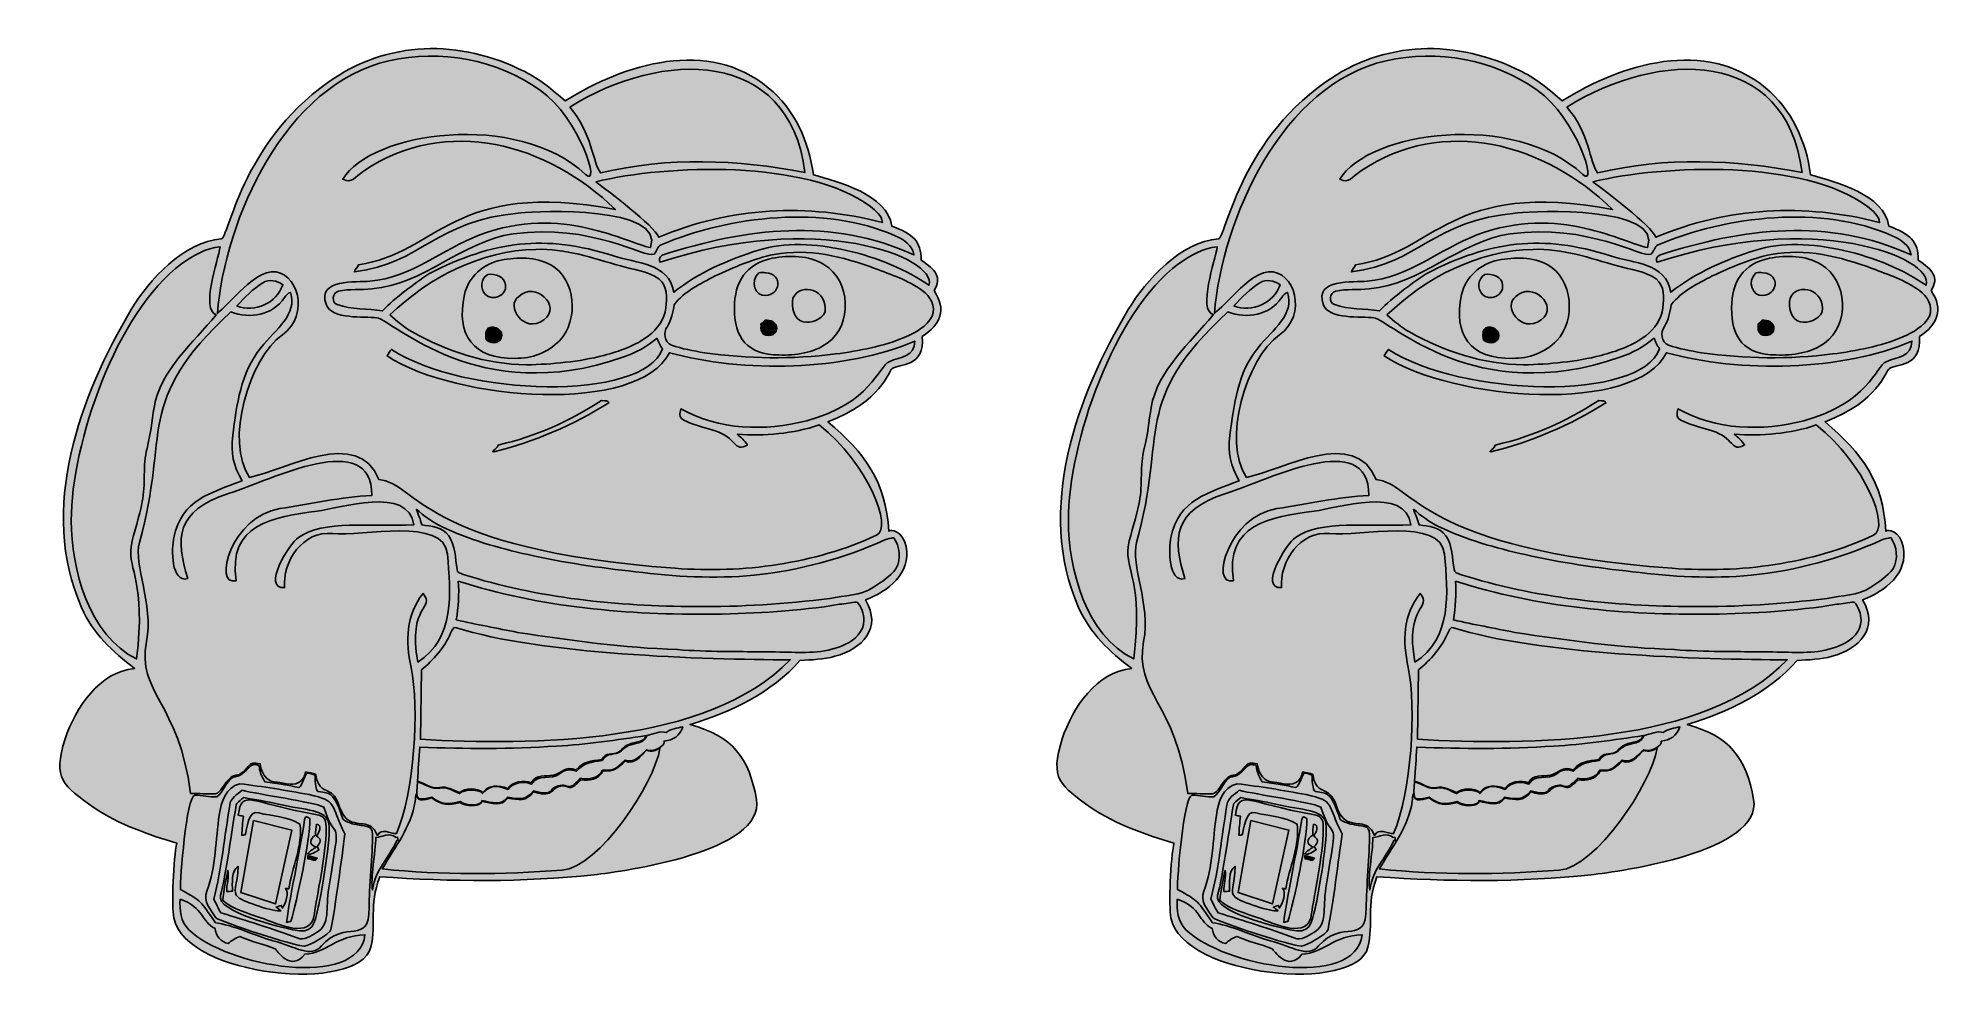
# Model space of a CAD drawing. Header units: millimetres. Extents: x 647 to 815, y -242 to -158.
import ezdxf

# ---------------------------------------------------------------- set-up
doc = ezdxf.new("R2010")
doc.units = ezdxf.units.MM
doc.header["$MEASUREMENT"] = 0
doc.layers.add('layer 1', color=7, linetype='Continuous')

msp = doc.modelspace()

# ---------------------------------------------------------------- hatches: boundary and pattern name
at = {"layer": 'layer 1', "true_color": 0x2b2a29}
h = msp.add_hatch(color=250, dxfattribs=at)
edge = h.paths.add_edge_path()
edge.add_spline(control_points=[(672.9236, -161.6223), (678.1818, -157.8823), (684.5493, -157.7647), (690.2708, -160.6654), (691.5918, -161.325), (692.734, -162.2685), (693.8283, -163.2462), (699.0437, -159.9376), (706.4631, -157.7166), (711.7139, -162.0761), (714.0179, -163.9541), (715.3211, -166.8299), (715.6889, -169.7392), (717.9255, -170.3782), (722.1849, -171.4619), (722.5911, -174.2448), (724.4732, -174.9637), (725.1777, -175.57), (725.1836, -177.2403), (726.4699, -178.1506), (727.0404, -178.705), (726.3107, -179.9286), (727.434, -181.6205), (726.9055, -182.8877), (725.2784, -183.9654), (725.5071, -186.696), (723.2486, -186.3629), (722.6062, -186.7979), (722.3215, -186.9907), (721.672, -189.716), (716.9685, -191.4657), (720.2661, -194.2805), (722.0632, -196.6981), (722.3326, -201.098), (722.4755, -200.8804), (723.5784, -201.0643), (723.8525, -202.441), (724.3248, -204.813), (722.2703, -206.3617), (720.2808, -207.1387), (721.7533, -209.6382), (720.0034, -211.4451), (717.592, -212.0967), (716.589, -212.3801), (715.5412, -212.4035), (714.5087, -212.4729), (711.981, -215.3355), (708.4218, -217.003), (704.8331, -218.1104), (708.565, -219.0922), (710.0463, -221.0493), (710.6793, -224.6895), (711.4827, -229.3082), (698.9476, -231.0301), (696.3758, -231.3199), (690.1151, -231.9863), (683.7911, -231.9366), (677.5153, -231.4943), (676.5212, -234.1286), (677.2384, -235.5608), (676.7215, -237.6952), (675.7296, -241.797), (660.4307, -240.3247), (659.3779, -235.1192), (659.1608, -234.0548), (659.3568, -229.8186), (659.6414, -228.5353), (657.1019, -227.8042), (654.5838, -226.879), (652.351, -225.4436), (649.6288, -223.4568), (648.6743, -222.9007), (649.8053, -219.3635), (650.7042, -216.6191), (652.8706, -213.4303), (655.9264, -213.1656), (653.9417, -211.67), (652.2919, -210.1419), (651.2522, -207.8033), (647.4285, -199.2059), (651.1085, -189.161), (655.6215, -181.5947), (657.1452, -179.0404), (660.3131, -175.5644), (663.5517, -175.3769), (664.2078, -175.3388), (665.2642, -167.0586), (672.9236, -161.6223)], knot_values=[0, 0, 0, 0, 0.03448276, 0.03448276, 0.03448276, 0.06896552, 0.06896552, 0.06896552, 0.10344828, 0.10344828, 0.10344828, 0.13793103, 0.13793103, 0.13793103, 0.17241379, 0.17241379, 0.17241379, 0.20689655, 0.20689655, 0.20689655, 0.24137931, 0.24137931, 0.24137931, 0.27586207, 0.27586207, 0.27586207, 0.31034483, 0.31034483, 0.31034483, 0.34482759, 0.34482759, 0.34482759, 0.37931034, 0.37931034, 0.37931034, 0.4137931, 0.4137931, 0.4137931, 0.44827586, 0.44827586, 0.44827586, 0.48275862, 0.48275862, 0.48275862, 0.51724138, 0.51724138, 0.51724138, 0.55172414, 0.55172414, 0.55172414, 0.5862069, 0.5862069, 0.5862069, 0.62068966, 0.62068966, 0.62068966, 0.65517241, 0.65517241, 0.65517241, 0.68965517, 0.68965517, 0.68965517, 0.72413793, 0.72413793, 0.72413793, 0.75862069, 0.75862069, 0.75862069, 0.79310345, 0.79310345, 0.79310345, 0.82758621, 0.82758621, 0.82758621, 0.86206897, 0.86206897, 0.86206897, 0.89655172, 0.89655172, 0.89655172, 0.93103448, 0.93103448, 0.93103448, 0.96551724, 0.96551724, 0.96551724, 1, 1, 1, 1], degree=3, periodic=1)
h = msp.add_hatch(color=250, dxfattribs=at)
edge = h.paths.add_edge_path()
edge.add_spline(control_points=[(760.7171, -161.6223), (765.9753, -157.8823), (772.3428, -157.7647), (778.0643, -160.6654), (779.3853, -161.325), (780.5275, -162.2685), (781.6218, -163.2462), (786.8372, -159.9376), (794.2566, -157.7166), (799.5074, -162.0761), (801.8114, -163.9541), (803.1146, -166.8299), (803.4824, -169.7392), (805.719, -170.3782), (809.9784, -171.4619), (810.3846, -174.2448), (812.2667, -174.9637), (812.9712, -175.57), (812.9771, -177.2403), (814.2634, -178.1506), (814.8339, -178.705), (814.1042, -179.9286), (815.2275, -181.6205), (814.699, -182.8877), (813.0719, -183.9654), (813.3006, -186.696), (811.0421, -186.3629), (810.3997, -186.7979), (810.115, -186.9907), (809.4655, -189.716), (804.762, -191.4657), (808.0596, -194.2805), (809.8567, -196.6981), (810.1261, -201.098), (810.269, -200.8804), (811.3719, -201.0643), (811.646, -202.441), (812.1183, -204.813), (810.0638, -206.3617), (808.0743, -207.1387), (809.5468, -209.6382), (807.7969, -211.4451), (805.3855, -212.0967), (804.3825, -212.3801), (803.3347, -212.4035), (802.3022, -212.4729), (799.7745, -215.3355), (796.2153, -217.003), (792.6266, -218.1104), (796.3585, -219.0922), (797.8398, -221.0493), (798.4728, -224.6895), (799.2762, -229.3082), (786.7411, -231.0301), (784.1693, -231.3199), (777.9086, -231.9863), (771.5846, -231.9366), (765.3088, -231.4943), (764.3147, -234.1286), (765.0319, -235.5608), (764.515, -237.6952), (763.5231, -241.797), (748.2242, -240.3247), (747.1714, -235.1192), (746.9543, -234.0548), (747.1503, -229.8186), (747.4349, -228.5353), (744.8954, -227.8042), (742.3773, -226.879), (740.1445, -225.4436), (737.4223, -223.4568), (736.4678, -222.9007), (737.5988, -219.3635), (738.4977, -216.6191), (740.6641, -213.4303), (743.7199, -213.1656), (741.7352, -211.67), (740.0854, -210.1419), (739.0457, -207.8033), (735.222, -199.2059), (738.902, -189.161), (743.415, -181.5947), (744.9387, -179.0404), (748.1066, -175.5644), (751.3452, -175.3769), (752.0013, -175.3388), (753.0577, -167.0586), (760.7171, -161.6223)], knot_values=[0, 0, 0, 0, 0.03448276, 0.03448276, 0.03448276, 0.06896552, 0.06896552, 0.06896552, 0.10344828, 0.10344828, 0.10344828, 0.13793103, 0.13793103, 0.13793103, 0.17241379, 0.17241379, 0.17241379, 0.20689655, 0.20689655, 0.20689655, 0.24137931, 0.24137931, 0.24137931, 0.27586207, 0.27586207, 0.27586207, 0.31034483, 0.31034483, 0.31034483, 0.34482759, 0.34482759, 0.34482759, 0.37931034, 0.37931034, 0.37931034, 0.4137931, 0.4137931, 0.4137931, 0.44827586, 0.44827586, 0.44827586, 0.48275862, 0.48275862, 0.48275862, 0.51724138, 0.51724138, 0.51724138, 0.55172414, 0.55172414, 0.55172414, 0.5862069, 0.5862069, 0.5862069, 0.62068966, 0.62068966, 0.62068966, 0.65517241, 0.65517241, 0.65517241, 0.68965517, 0.68965517, 0.68965517, 0.72413793, 0.72413793, 0.72413793, 0.75862069, 0.75862069, 0.75862069, 0.79310345, 0.79310345, 0.79310345, 0.82758621, 0.82758621, 0.82758621, 0.86206897, 0.86206897, 0.86206897, 0.89655172, 0.89655172, 0.89655172, 0.93103448, 0.93103448, 0.93103448, 0.96551724, 0.96551724, 0.96551724, 1, 1, 1, 1], degree=3, periodic=1)
h = msp.add_hatch(color=250, dxfattribs=at)
edge = h.paths.add_edge_path()
edge.add_spline(control_points=[(691.6184, -162.2899), (695.1413, -164.7787), (697.0167, -170.9866), (695.6334, -169.7029), (689.5742, -164.082), (676.7531, -165.9411), (674.255, -170.1289), (675.0827, -170.5223), (675.2981, -169.9454), (676.07, -169.4243), (683.4128, -164.4659), (692.3161, -167.0039), (698.2587, -172.7925), (683.8876, -170.0907), (682.6438, -176.6716), (675.6327, -177.6535), (675.6378, -177.8739), (675.2579, -178.0556), (675.2711, -178.276), (681.3123, -177.5256), (682.2211, -173.8069), (689.9241, -173.0765), (691.4472, -172.9317), (702.6716, -172.4294), (701.3454, -176.1445), (699.2862, -175.7976), (693.5439, -172.275), (686.3256, -175.0305), (683.0101, -176.296), (680.2904, -178.762), (676.6501, -179.1016), (675.4452, -179.214), (671.9746, -178.8472), (672.7863, -181.1305), (673.2826, -182.5276), (676.1473, -182.1595), (677.2504, -182.3239), (678.6895, -182.5391), (686.1927, -190.2406), (698.9088, -185.7966), (700.0043, -185.422), (701.0352, -184.8601), (701.9238, -184.1176), (702.0518, -184.444), (702.2056, -184.7623), (702.3945, -185.059), (700.7172, -189.7136), (684.901, -189.2625), (678.538, -185.097), (678.4006, -185.2845), (678.2745, -185.4783), (678.1555, -185.6774), (684.286, -189.6655), (700.2892, -190.8354), (703.0212, -185.3906), (709.4555, -187.1885), (718.4913, -187.0232), (724.6151, -184.3694), (724.6298, -185.7468), (723.3712, -185.7325), (722.3608, -186.1812), (721.4291, -186.595), (720.739, -189.8622), (715.1024, -191.3715), (711.4539, -192.3212), (707.3675, -192.2135), (704.0222, -190.3338), (703.8475, -191.2167), (703.6148, -191.2705), (707.0426, -192.2779), (708.9145, -192.828), (708.7135, -194.2058), (709.8792, -193.5077), (709.64, -193.1402), (709.3169, -192.8431), (708.9786, -192.5697), (711.4089, -192.7141), (713.887, -192.5431), (716.201, -191.746), (720.5074, -195.1659), (722.7183, -200.7687), (721.2468, -201.4497), (715.7552, -203.991), (709.5069, -204.801), (703.5068, -204.357), (681.201, -202.7069), (680.7411, -196.8284), (677.439, -196.5483), (675.5929, -191.9073), (669.2918, -195.6767), (666.0413, -196.3607), (663.8381, -193.2029), (665.9901, -185.8949), (668.9471, -183.8109), (671.4002, -182.082), (670.3074, -178.1034), (667.9526, -178.2728), (666.8325, -178.3535), (665.6099, -179.6015), (664.8768, -180.3239), (664.324, -180.8684), (663.7881, -181.4329), (663.2084, -181.9445), (663.8639, -173.6251), (669.2191, -161.7152), (678.3213, -159.7132), (682.8913, -158.7083), (687.7502, -159.5569), (691.6184, -162.2899)], knot_values=[0, 0, 0, 0, 0.02777778, 0.02777778, 0.02777778, 0.05555556, 0.05555556, 0.05555556, 0.08333333, 0.08333333, 0.08333333, 0.11111111, 0.11111111, 0.11111111, 0.13888889, 0.13888889, 0.13888889, 0.16666667, 0.16666667, 0.16666667, 0.19444444, 0.19444444, 0.19444444, 0.22222222, 0.22222222, 0.22222222, 0.25, 0.25, 0.25, 0.27777778, 0.27777778, 0.27777778, 0.30555556, 0.30555556, 0.30555556, 0.33333333, 0.33333333, 0.33333333, 0.36111111, 0.36111111, 0.36111111, 0.38888889, 0.38888889, 0.38888889, 0.41666667, 0.41666667, 0.41666667, 0.44444444, 0.44444444, 0.44444444, 0.47222222, 0.47222222, 0.47222222, 0.5, 0.5, 0.5, 0.52777778, 0.52777778, 0.52777778, 0.55555556, 0.55555556, 0.55555556, 0.58333333, 0.58333333, 0.58333333, 0.61111111, 0.61111111, 0.61111111, 0.63888889, 0.63888889, 0.63888889, 0.66666667, 0.66666667, 0.66666667, 0.69444444, 0.69444444, 0.69444444, 0.72222222, 0.72222222, 0.72222222, 0.75, 0.75, 0.75, 0.77777778, 0.77777778, 0.77777778, 0.80555556, 0.80555556, 0.80555556, 0.83333333, 0.83333333, 0.83333333, 0.86111111, 0.86111111, 0.86111111, 0.88888889, 0.88888889, 0.88888889, 0.91666667, 0.91666667, 0.91666667, 0.94444444, 0.94444444, 0.94444444, 0.97222222, 0.97222222, 0.97222222, 1, 1, 1, 1], degree=3, periodic=1)
h = msp.add_hatch(color=250, dxfattribs=at)
edge = h.paths.add_edge_path()
edge.add_spline(control_points=[(694.2392, -163.7784), (702.334, -158.7324), (713.5664, -158.5491), (714.9462, -169.5354), (708.9676, -168.3988), (702.9241, -168.1381), (696.9497, -169.5735), (696.234, -168.6111), (696.2262, -166.0964), (694.2392, -163.7784)], knot_values=[0, 0, 0, 0, 0.33333333, 0.33333333, 0.33333333, 0.66666667, 0.66666667, 0.66666667, 1, 1, 1, 1], degree=3, periodic=1)
at = {"layer": 'layer 1', "true_color": 0xfefefe}
h = msp.add_hatch(color=7, dxfattribs=at)
edge = h.paths.add_edge_path()
edge.add_spline(control_points=[(779.4119, -162.2899), (782.9348, -164.7787), (784.8102, -170.9866), (783.4269, -169.7029), (777.3677, -164.082), (764.5466, -165.9411), (762.0485, -170.1289), (762.8762, -170.5223), (763.0916, -169.9454), (763.8635, -169.4243), (771.2063, -164.4659), (780.1096, -167.0039), (786.0522, -172.7925), (771.6811, -170.0907), (770.4373, -176.6716), (763.4262, -177.6535), (763.4313, -177.8739), (763.0514, -178.0556), (763.0646, -178.276), (769.1058, -177.5256), (770.0146, -173.8069), (777.7176, -173.0765), (779.2407, -172.9317), (790.4651, -172.4294), (789.1389, -176.1445), (787.0797, -175.7976), (781.3374, -172.275), (774.1191, -175.0305), (770.8036, -176.296), (768.0839, -178.762), (764.4436, -179.1016), (763.2387, -179.214), (759.7681, -178.8472), (760.5798, -181.1305), (761.0761, -182.5276), (763.9408, -182.1595), (765.0439, -182.3239), (766.483, -182.5391), (773.9862, -190.2406), (786.7023, -185.7966), (787.7978, -185.422), (788.8287, -184.8601), (789.7173, -184.1176), (789.8453, -184.444), (789.9991, -184.7623), (790.188, -185.059), (788.5107, -189.7136), (772.6945, -189.2625), (766.3315, -185.097), (766.1941, -185.2845), (766.068, -185.4783), (765.949, -185.6774), (772.0795, -189.6655), (788.0827, -190.8354), (790.8147, -185.3906), (797.249, -187.1885), (806.2848, -187.0232), (812.4086, -184.3694), (812.4233, -185.7468), (811.1647, -185.7325), (810.1543, -186.1812), (809.2226, -186.595), (808.5325, -189.8622), (802.8959, -191.3715), (799.2474, -192.3212), (795.161, -192.2135), (791.8157, -190.3338), (791.641, -191.2167), (791.4083, -191.2705), (794.8361, -192.2779), (796.708, -192.828), (796.507, -194.2058), (797.6727, -193.5077), (797.4335, -193.1402), (797.1104, -192.8431), (796.7721, -192.5697), (799.2024, -192.7141), (801.6805, -192.5431), (803.9945, -191.746), (808.3009, -195.1659), (810.5118, -200.7687), (809.0403, -201.4497), (803.5487, -203.991), (797.3004, -204.801), (791.3003, -204.357), (768.9945, -202.7069), (768.5346, -196.8284), (765.2325, -196.5483), (763.3864, -191.9073), (757.0853, -195.6767), (753.8348, -196.3607), (751.6316, -193.2029), (753.7836, -185.8949), (756.7406, -183.8109), (759.1937, -182.082), (758.1009, -178.1034), (755.7461, -178.2728), (754.626, -178.3535), (753.4034, -179.6015), (752.6703, -180.3239), (752.1175, -180.8684), (751.5816, -181.4329), (751.0019, -181.9445), (751.6574, -173.6251), (757.0126, -161.7152), (766.1148, -159.7132), (770.6848, -158.7083), (775.5437, -159.5569), (779.4119, -162.2899)], knot_values=[0, 0, 0, 0, 0.02777778, 0.02777778, 0.02777778, 0.05555556, 0.05555556, 0.05555556, 0.08333333, 0.08333333, 0.08333333, 0.11111111, 0.11111111, 0.11111111, 0.13888889, 0.13888889, 0.13888889, 0.16666667, 0.16666667, 0.16666667, 0.19444444, 0.19444444, 0.19444444, 0.22222222, 0.22222222, 0.22222222, 0.25, 0.25, 0.25, 0.27777778, 0.27777778, 0.27777778, 0.30555556, 0.30555556, 0.30555556, 0.33333333, 0.33333333, 0.33333333, 0.36111111, 0.36111111, 0.36111111, 0.38888889, 0.38888889, 0.38888889, 0.41666667, 0.41666667, 0.41666667, 0.44444444, 0.44444444, 0.44444444, 0.47222222, 0.47222222, 0.47222222, 0.5, 0.5, 0.5, 0.52777778, 0.52777778, 0.52777778, 0.55555556, 0.55555556, 0.55555556, 0.58333333, 0.58333333, 0.58333333, 0.61111111, 0.61111111, 0.61111111, 0.63888889, 0.63888889, 0.63888889, 0.66666667, 0.66666667, 0.66666667, 0.69444444, 0.69444444, 0.69444444, 0.72222222, 0.72222222, 0.72222222, 0.75, 0.75, 0.75, 0.77777778, 0.77777778, 0.77777778, 0.80555556, 0.80555556, 0.80555556, 0.83333333, 0.83333333, 0.83333333, 0.86111111, 0.86111111, 0.86111111, 0.88888889, 0.88888889, 0.88888889, 0.91666667, 0.91666667, 0.91666667, 0.94444444, 0.94444444, 0.94444444, 0.97222222, 0.97222222, 0.97222222, 1, 1, 1, 1], degree=3, periodic=1)
h = msp.add_hatch(color=7, dxfattribs=at)
edge = h.paths.add_edge_path()
edge.add_spline(control_points=[(782.0327, -163.7784), (790.1275, -158.7324), (801.3599, -158.5491), (802.7397, -169.5354), (796.7611, -168.3988), (790.7176, -168.1381), (784.7432, -169.5735), (784.0275, -168.6111), (784.0197, -166.0964), (782.0327, -163.7784)], knot_values=[0, 0, 0, 0, 0.33333333, 0.33333333, 0.33333333, 0.66666667, 0.66666667, 0.66666667, 1, 1, 1, 1], degree=3, periodic=1)
at = {"layer": 'layer 1', "true_color": 0x2b2a29}
h = msp.add_hatch(color=250, dxfattribs=at)
edge = h.paths.add_edge_path()
edge.add_spline(control_points=[(696.5234, -170.3527), (702.7642, -168.8488), (715.0825, -168.3694), (720.7064, -172.5208), (721.1655, -172.8853), (721.7127, -173.3099), (721.7676, -173.9397), (715.1676, -172.2111), (708.3832, -172.586), (702.0795, -175.2261), (701.6387, -174.1773), (697.6697, -171.2351), (696.5234, -170.3527)], knot_values=[0, 0, 0, 0, 0.25, 0.25, 0.25, 0.5, 0.5, 0.5, 0.75, 0.75, 0.75, 1, 1, 1, 1], degree=3, periodic=1)
at = {"layer": 'layer 1', "true_color": 0xfefefe}
h = msp.add_hatch(color=7, dxfattribs=at)
edge = h.paths.add_edge_path()
edge.add_spline(control_points=[(784.3169, -170.3527), (790.5577, -168.8488), (802.876, -168.3694), (808.4999, -172.5208), (808.959, -172.8853), (809.5062, -173.3099), (809.5611, -173.9397), (802.9611, -172.2111), (796.1767, -172.586), (789.873, -175.2261), (789.4322, -174.1773), (785.4632, -171.2351), (784.3169, -170.3527)], knot_values=[0, 0, 0, 0, 0.25, 0.25, 0.25, 0.5, 0.5, 0.5, 0.75, 0.75, 0.75, 1, 1, 1, 1], degree=3, periodic=1)
at = {"layer": 'layer 1', "true_color": 0x2b2a29}
h = msp.add_hatch(color=250, dxfattribs=at)
edge = h.paths.add_edge_path()
edge.add_spline(control_points=[(676.8229, -179.7583), (681.4268, -179.4288), (684.7169, -175.5798), (689.2496, -174.9374), (696.1263, -173.963), (700.9053, -177.1407), (701.6572, -176.7095), (701.9142, -176.4777), (701.9473, -176.0416), (702.2887, -175.9008), (708.3039, -173.3471), (716.6869, -172.3551), (722.8844, -175.1001), (723.6088, -175.4266), (724.4294, -175.919), (724.5403, -176.7858), (717.2348, -173.4675), (709.8554, -174.4134), (702.3844, -176.8056), (702.098, -176.9943), (702.0949, -177.2201), (702.1858, -177.4339), (715.843, -172.8784), (726.5796, -176.9484), (725.8683, -179.4579), (722.0815, -176.8061), (715.2849, -174.9659), (710.8684, -176.3598), (708.2163, -177.2119), (705.5893, -178.3192), (703.3977, -180.0714), (702.9602, -177.4913), (700.1106, -177.5242), (698.0815, -176.8705), (692.0758, -174.9354), (687.4636, -175.5612), (681.8421, -178.4384), (680.4179, -179.4462), (678.9658, -180.4409), (677.7542, -181.7111), (676.4347, -181.4553), (675.0373, -181.6408), (673.7659, -181.1571), (673.2223, -180.9747), (673.35, -180.1043), (673.8736, -179.9818), (674.8383, -179.7479), (675.8464, -179.9188), (676.8229, -179.7583)], knot_values=[0, 0, 0, 0, 0.0625, 0.0625, 0.0625, 0.125, 0.125, 0.125, 0.1875, 0.1875, 0.1875, 0.25, 0.25, 0.25, 0.3125, 0.3125, 0.3125, 0.375, 0.375, 0.375, 0.4375, 0.4375, 0.4375, 0.5, 0.5, 0.5, 0.5625, 0.5625, 0.5625, 0.625, 0.625, 0.625, 0.6875, 0.6875, 0.6875, 0.75, 0.75, 0.75, 0.8125, 0.8125, 0.8125, 0.875, 0.875, 0.875, 0.9375, 0.9375, 0.9375, 1, 1, 1, 1], degree=3, periodic=1)
at = {"layer": 'layer 1', "true_color": 0xfefefe}
h = msp.add_hatch(color=7, dxfattribs=at)
edge = h.paths.add_edge_path()
edge.add_spline(control_points=[(764.6164, -179.7583), (769.2203, -179.4288), (772.5104, -175.5798), (777.0431, -174.9374), (783.9198, -173.963), (788.6988, -177.1407), (789.4507, -176.7095), (789.7077, -176.4777), (789.7408, -176.0416), (790.0822, -175.9008), (796.0974, -173.3471), (804.4804, -172.3551), (810.6779, -175.1001), (811.4023, -175.4266), (812.2229, -175.919), (812.3338, -176.7858), (805.0283, -173.4675), (797.6489, -174.4134), (790.1779, -176.8056), (789.8915, -176.9943), (789.8884, -177.2201), (789.9793, -177.4339), (803.6365, -172.8784), (814.3731, -176.9484), (813.6618, -179.4579), (809.875, -176.8061), (803.0784, -174.9659), (798.6619, -176.3598), (796.0098, -177.2119), (793.3828, -178.3192), (791.1912, -180.0714), (790.7537, -177.4913), (787.9041, -177.5242), (785.875, -176.8705), (779.8693, -174.9354), (775.2571, -175.5612), (769.6356, -178.4384), (768.2114, -179.4462), (766.7593, -180.4409), (765.5477, -181.7111), (764.2282, -181.4553), (762.8308, -181.6408), (761.5594, -181.1571), (761.0158, -180.9747), (761.1435, -180.1043), (761.6671, -179.9818), (762.6318, -179.7479), (763.6399, -179.9188), (764.6164, -179.7583)], knot_values=[0, 0, 0, 0, 0.0625, 0.0625, 0.0625, 0.125, 0.125, 0.125, 0.1875, 0.1875, 0.1875, 0.25, 0.25, 0.25, 0.3125, 0.3125, 0.3125, 0.375, 0.375, 0.375, 0.4375, 0.4375, 0.4375, 0.5, 0.5, 0.5, 0.5625, 0.5625, 0.5625, 0.625, 0.625, 0.625, 0.6875, 0.6875, 0.6875, 0.75, 0.75, 0.75, 0.8125, 0.8125, 0.8125, 0.875, 0.875, 0.875, 0.9375, 0.9375, 0.9375, 1, 1, 1, 1], degree=3, periodic=1)
at = {"layer": 'layer 1', "true_color": 0x2b2a29}
h = msp.add_hatch(color=250, dxfattribs=at)
edge = h.paths.add_edge_path()
edge.add_spline(control_points=[(660.0557, -177.5715), (661.08, -176.8687), (662.1858, -176.1761), (663.4572, -176.0795), (663.2672, -177.2688), (661.7301, -181.5874), (663.1026, -182.0571), (661.1057, -184.5005), (658.1878, -186.9441), (657.6353, -190.2126), (657.4467, -191.4127), (657.3273, -192.6261), (657.0192, -193.8047), (656.626, -195.3413), (656.9078, -196.9457), (656.5978, -198.4942), (656.3721, -199.8383), (655.8519, -201.1163), (655.61, -202.4559), (655.358, -204.6086), (656.9276, -205.4093), (656.1039, -212.3368), (651.861, -210.2644), (650.3482, -204.3804), (650.3451, -200.1488), (650.3412, -193.3809), (654.3154, -181.8251), (660.0557, -177.5715)], knot_values=[0, 0, 0, 0, 0.11111111, 0.11111111, 0.11111111, 0.22222222, 0.22222222, 0.22222222, 0.33333333, 0.33333333, 0.33333333, 0.44444444, 0.44444444, 0.44444444, 0.55555556, 0.55555556, 0.55555556, 0.66666667, 0.66666667, 0.66666667, 0.77777778, 0.77777778, 0.77777778, 0.88888889, 0.88888889, 0.88888889, 1, 1, 1, 1], degree=3, periodic=1)
h = msp.add_hatch(color=250, dxfattribs=at)
edge = h.paths.add_edge_path()
edge.add_spline(control_points=[(712.234, -176.7506), (710.4154, -177.1119), (708.7081, -177.8727), (707.0307, -178.6419), (705.738, -179.3197), (704.3453, -179.9878), (703.4352, -181.1665), (703.311, -181.8263), (703.2016, -182.5057), (702.8305, -183.0826), (702.449, -183.5882), (702.5551, -184.4768), (703.1949, -184.7185), (704.1281, -185.0633), (705.118, -185.2276), (706.0957, -185.3918), (709.915, -185.9406), (713.8105, -185.9833), (717.6413, -185.5026), (719.7433, -185.2176), (721.86, -184.8313), (723.8242, -183.9992), (724.726, -183.595), (725.6789, -183.0826), (726.1548, -182.1725), (726.5194, -181.314), (725.9609, -180.4107), (725.273, -179.9118), (724.0246, -179.0033), (722.5347, -178.5242), (721.1092, -177.9738), (718.2945, -176.9393), (715.2359, -176.1768), (712.234, -176.7506)], knot_values=[0, 0, 0, 0, 0.09090909, 0.09090909, 0.09090909, 0.18181818, 0.18181818, 0.18181818, 0.27272727, 0.27272727, 0.27272727, 0.36363636, 0.36363636, 0.36363636, 0.45454545, 0.45454545, 0.45454545, 0.54545455, 0.54545455, 0.54545455, 0.63636364, 0.63636364, 0.63636364, 0.72727273, 0.72727273, 0.72727273, 0.81818182, 0.81818182, 0.81818182, 0.90909091, 0.90909091, 0.90909091, 1, 1, 1, 1], degree=3, periodic=1)
at = {"layer": 'layer 1', "true_color": 0xfefefe}
h = msp.add_hatch(color=7, dxfattribs=at)
edge = h.paths.add_edge_path()
edge.add_spline(control_points=[(747.8492, -177.5715), (748.8735, -176.8687), (749.9793, -176.1761), (751.2507, -176.0795), (751.0607, -177.2688), (749.5236, -181.5874), (750.8961, -182.0571), (748.8992, -184.5005), (745.9813, -186.9441), (745.4288, -190.2126), (745.2402, -191.4127), (745.1208, -192.6261), (744.8127, -193.8047), (744.4195, -195.3413), (744.7013, -196.9457), (744.3913, -198.4942), (744.1656, -199.8383), (743.6454, -201.1163), (743.4035, -202.4559), (743.1515, -204.6086), (744.7211, -205.4093), (743.8974, -212.3368), (739.6545, -210.2644), (738.1417, -204.3804), (738.1386, -200.1488), (738.1347, -193.3809), (742.1089, -181.8251), (747.8492, -177.5715)], knot_values=[0, 0, 0, 0, 0.11111111, 0.11111111, 0.11111111, 0.22222222, 0.22222222, 0.22222222, 0.33333333, 0.33333333, 0.33333333, 0.44444444, 0.44444444, 0.44444444, 0.55555556, 0.55555556, 0.55555556, 0.66666667, 0.66666667, 0.66666667, 0.77777778, 0.77777778, 0.77777778, 0.88888889, 0.88888889, 0.88888889, 1, 1, 1, 1], degree=3, periodic=1)
h = msp.add_hatch(color=7, dxfattribs=at)
edge = h.paths.add_edge_path()
edge.add_spline(control_points=[(800.0275, -176.7506), (798.2089, -177.1119), (796.5016, -177.8727), (794.8242, -178.6419), (793.5315, -179.3197), (792.1388, -179.9878), (791.2287, -181.1665), (791.1045, -181.8263), (790.9951, -182.5057), (790.624, -183.0826), (790.2425, -183.5882), (790.3486, -184.4768), (790.9884, -184.7185), (791.9216, -185.0633), (792.9115, -185.2276), (793.8892, -185.3918), (797.7085, -185.9406), (801.604, -185.9833), (805.4348, -185.5026), (807.5368, -185.2176), (809.6535, -184.8313), (811.6177, -183.9992), (812.5195, -183.595), (813.4724, -183.0826), (813.9483, -182.1725), (814.3129, -181.314), (813.7544, -180.4107), (813.0665, -179.9118), (811.8181, -179.0033), (810.3282, -178.5242), (808.9027, -177.9738), (806.088, -176.9393), (803.0294, -176.1768), (800.0275, -176.7506)], knot_values=[0, 0, 0, 0, 0.09090909, 0.09090909, 0.09090909, 0.18181818, 0.18181818, 0.18181818, 0.27272727, 0.27272727, 0.27272727, 0.36363636, 0.36363636, 0.36363636, 0.45454545, 0.45454545, 0.45454545, 0.54545455, 0.54545455, 0.54545455, 0.63636364, 0.63636364, 0.63636364, 0.72727273, 0.72727273, 0.72727273, 0.81818182, 0.81818182, 0.81818182, 0.90909091, 0.90909091, 0.90909091, 1, 1, 1, 1], degree=3, periodic=1)
at = {"layer": 'layer 1', "true_color": 0x2b2a29}
h = msp.add_hatch(color=250, dxfattribs=at)
edge = h.paths.add_edge_path()
edge.add_spline(control_points=[(678.3918, -182.0666), (679.0267, -182.5939), (679.6385, -183.1589), (680.3713, -183.5502), (683.4215, -185.3088), (686.8971, -186.3977), (690.4295, -186.4562), (692.7206, -186.4028), (695.0229, -186.2006), (697.2476, -185.6305), (698.6347, -185.2575), (700.0323, -184.78), (701.1846, -183.8982), (701.9617, -183.3063), (702.5914, -182.4494), (702.6891, -181.4547), (702.7955, -180.588), (702.8584, -179.5005), (702.0959, -178.8987), (701.1013, -178.1909), (699.8383, -178.0965), (698.6979, -177.7584), (696.2677, -177.0804), (693.8242, -176.1923), (691.2617, -176.2995), (686.4133, -176.3942), (681.8464, -178.7598), (678.3918, -182.0666)], knot_values=[0, 0, 0, 0, 0.11111111, 0.11111111, 0.11111111, 0.22222222, 0.22222222, 0.22222222, 0.33333333, 0.33333333, 0.33333333, 0.44444444, 0.44444444, 0.44444444, 0.55555556, 0.55555556, 0.55555556, 0.66666667, 0.66666667, 0.66666667, 0.77777778, 0.77777778, 0.77777778, 0.88888889, 0.88888889, 0.88888889, 1, 1, 1, 1], degree=3, periodic=1)
h = msp.add_hatch(color=250, dxfattribs=at)
edge = h.paths.add_edge_path()
edge.add_spline(control_points=[(688.1901, -177.2445), (689.6356, -176.9712), (691.2388, -176.9443), (692.5678, -177.6589), (694.7594, -178.8818), (695.0815, -182.5561), (693.3304, -184.3374), (692.3376, -185.3968), (690.8658, -185.9038), (689.4337, -185.8859), (685.7607, -185.9413), (684.1936, -183.8627), (684.9679, -180.2794), (685.2993, -178.7197), (686.6569, -177.5512), (688.1901, -177.2445)], knot_values=[0, 0, 0, 0, 0.2, 0.2, 0.2, 0.4, 0.4, 0.4, 0.6, 0.6, 0.6, 0.8, 0.8, 0.8, 1, 1, 1, 1], degree=3, periodic=1)
h = msp.add_hatch(color=250, dxfattribs=at)
edge = h.paths.add_edge_path()
edge.add_spline(control_points=[(712.0665, -177.0853), (713.5799, -176.8018), (715.2724, -176.8035), (716.6232, -177.6355), (718.9954, -179.0331), (719.1613, -182.9584), (716.915, -184.5495), (715.6934, -185.4332), (714.1306, -185.6305), (712.6615, -185.5906), (709.9284, -185.5906), (708.6843, -184.089), (708.7447, -181.4416), (708.7168, -179.174), (709.8069, -177.5273), (712.0665, -177.0853)], knot_values=[0, 0, 0, 0, 0.2, 0.2, 0.2, 0.4, 0.4, 0.4, 0.6, 0.6, 0.6, 0.8, 0.8, 0.8, 1, 1, 1, 1], degree=3, periodic=1)
at = {"layer": 'layer 1', "true_color": 0xfefefe}
h = msp.add_hatch(color=7, dxfattribs=at)
edge = h.paths.add_edge_path()
edge.add_spline(control_points=[(766.1853, -182.0666), (766.8202, -182.5939), (767.432, -183.1589), (768.1648, -183.5502), (771.215, -185.3088), (774.6906, -186.3977), (778.223, -186.4562), (780.5141, -186.4028), (782.8164, -186.2006), (785.0411, -185.6305), (786.4282, -185.2575), (787.8258, -184.78), (788.9781, -183.8982), (789.7552, -183.3063), (790.3849, -182.4494), (790.4826, -181.4547), (790.589, -180.588), (790.6519, -179.5005), (789.8894, -178.8987), (788.8948, -178.1909), (787.6318, -178.0965), (786.4914, -177.7584), (784.0612, -177.0804), (781.6177, -176.1923), (779.0552, -176.2995), (774.2068, -176.3942), (769.6399, -178.7598), (766.1853, -182.0666)], knot_values=[0, 0, 0, 0, 0.11111111, 0.11111111, 0.11111111, 0.22222222, 0.22222222, 0.22222222, 0.33333333, 0.33333333, 0.33333333, 0.44444444, 0.44444444, 0.44444444, 0.55555556, 0.55555556, 0.55555556, 0.66666667, 0.66666667, 0.66666667, 0.77777778, 0.77777778, 0.77777778, 0.88888889, 0.88888889, 0.88888889, 1, 1, 1, 1], degree=3, periodic=1)
h = msp.add_hatch(color=7, dxfattribs=at)
edge = h.paths.add_edge_path()
edge.add_spline(control_points=[(775.9836, -177.2445), (777.4291, -176.9712), (779.0323, -176.9443), (780.3613, -177.6589), (782.5529, -178.8818), (782.875, -182.5561), (781.1239, -184.3374), (780.1311, -185.3968), (778.6593, -185.9038), (777.2272, -185.8859), (773.5542, -185.9413), (771.9871, -183.8627), (772.7614, -180.2794), (773.0928, -178.7197), (774.4504, -177.5512), (775.9836, -177.2445)], knot_values=[0, 0, 0, 0, 0.2, 0.2, 0.2, 0.4, 0.4, 0.4, 0.6, 0.6, 0.6, 0.8, 0.8, 0.8, 1, 1, 1, 1], degree=3, periodic=1)
h = msp.add_hatch(color=7, dxfattribs=at)
edge = h.paths.add_edge_path()
edge.add_spline(control_points=[(799.86, -177.0853), (801.3734, -176.8018), (803.0659, -176.8035), (804.4167, -177.6355), (806.7889, -179.0331), (806.9548, -182.9584), (804.7085, -184.5495), (803.4869, -185.4332), (801.9241, -185.6305), (800.455, -185.5906), (797.7219, -185.5906), (796.4778, -184.089), (796.5382, -181.4416), (796.5103, -179.174), (797.6004, -177.5273), (799.86, -177.0853)], knot_values=[0, 0, 0, 0, 0.2, 0.2, 0.2, 0.4, 0.4, 0.4, 0.6, 0.6, 0.6, 0.8, 0.8, 0.8, 1, 1, 1, 1], degree=3, periodic=1)
at = {"layer": 'layer 1', "true_color": 0x2b2a29}
h = msp.add_hatch(color=250, dxfattribs=at)
edge = h.paths.add_edge_path()
edge.add_spline(control_points=[(667.2066, -179.2457), (667.7586, -178.8811), (668.4713, -179.06), (668.9853, -179.4064), (668.4432, -181.0011), (666.4987, -181.931), (664.9274, -181.2731), (665.6069, -180.5186), (666.353, -179.8012), (667.2066, -179.2457)], knot_values=[0, 0, 0, 0, 0.33333333, 0.33333333, 0.33333333, 0.66666667, 0.66666667, 0.66666667, 1, 1, 1, 1], degree=3, periodic=1)
h = msp.add_hatch(color=250, dxfattribs=at)
edge = h.paths.add_edge_path()
edge.add_spline(control_points=[(687.0182, -178.5142), (686.3965, -178.8573), (686.3153, -179.7705), (686.8079, -180.2595), (687.3813, -180.8979), (688.754, -180.349), (688.5681, -179.451), (688.583, -178.7114), (687.6352, -178.4146), (687.0182, -178.5142)], knot_values=[0, 0, 0, 0, 0.33333333, 0.33333333, 0.33333333, 0.66666667, 0.66666667, 0.66666667, 1, 1, 1, 1], degree=3, periodic=1)
h = msp.add_hatch(color=250, dxfattribs=at)
edge = h.paths.add_edge_path()
edge.add_spline(control_points=[(689.7483, -180.4552), (688.5414, -181.2301), (690.1929, -183.8072), (691.9698, -182.4913), (693.604, -181.2816), (691.1546, -179.0491), (689.7483, -180.4552)], knot_values=[0, 0, 0, 0, 0.5, 0.5, 0.5, 1, 1, 1, 1], degree=3, periodic=1)
h = msp.add_hatch(color=250, dxfattribs=at)
edge = h.paths.add_edge_path()
edge.add_spline(control_points=[(710.8834, -178.3585), (710.0391, -179.1372), (710.6197, -180.4609), (711.4797, -180.3608), (712.6741, -180.3696), (713.1807, -178.5242), (711.4792, -178.3539), (711.3044, -178.3365), (711.1062, -178.3367), (710.8834, -178.3585)], knot_values=[0, 0, 0, 0, 0.33333333, 0.33333333, 0.33333333, 0.66666667, 0.66666667, 0.66666667, 1, 1, 1, 1], degree=3, periodic=1)
h = msp.add_hatch(color=250, dxfattribs=at)
edge = h.paths.add_edge_path()
edge.add_spline(control_points=[(713.89, -180.591), (713.7466, -181.36), (713.9056, -182.4326), (714.7934, -182.6715), (715.521, -182.814), (716.3881, -182.5057), (716.7129, -181.8029), (717.0076, -179.9096), (714.6121, -179.0917), (713.89, -180.591)], knot_values=[0, 0, 0, 0, 0.33333333, 0.33333333, 0.33333333, 0.66666667, 0.66666667, 0.66666667, 1, 1, 1, 1], degree=3, periodic=1)
at = {"layer": 'layer 1', "true_color": 0xfefefe}
h = msp.add_hatch(color=7, dxfattribs=at)
edge = h.paths.add_edge_path()
edge.add_spline(control_points=[(755.0001, -179.2457), (755.5521, -178.8811), (756.2648, -179.06), (756.7788, -179.4064), (756.2367, -181.0011), (754.2922, -181.931), (752.7209, -181.2731), (753.4004, -180.5186), (754.1465, -179.8012), (755.0001, -179.2457)], knot_values=[0, 0, 0, 0, 0.33333333, 0.33333333, 0.33333333, 0.66666667, 0.66666667, 0.66666667, 1, 1, 1, 1], degree=3, periodic=1)
h = msp.add_hatch(color=7, dxfattribs=at)
edge = h.paths.add_edge_path()
edge.add_spline(control_points=[(774.8117, -178.5142), (774.19, -178.8573), (774.1088, -179.7705), (774.6014, -180.2595), (775.1748, -180.8979), (776.5475, -180.349), (776.3616, -179.451), (776.3765, -178.7114), (775.4287, -178.4146), (774.8117, -178.5142)], knot_values=[0, 0, 0, 0, 0.33333333, 0.33333333, 0.33333333, 0.66666667, 0.66666667, 0.66666667, 1, 1, 1, 1], degree=3, periodic=1)
h = msp.add_hatch(color=7, dxfattribs=at)
edge = h.paths.add_edge_path()
edge.add_spline(control_points=[(777.5418, -180.4552), (776.3349, -181.2301), (777.9864, -183.8072), (779.7633, -182.4913), (781.3975, -181.2816), (778.9481, -179.0491), (777.5418, -180.4552)], knot_values=[0, 0, 0, 0, 0.5, 0.5, 0.5, 1, 1, 1, 1], degree=3, periodic=1)
h = msp.add_hatch(color=7, dxfattribs=at)
edge = h.paths.add_edge_path()
edge.add_spline(control_points=[(798.6769, -178.3585), (797.8326, -179.1372), (798.4132, -180.4609), (799.2732, -180.3608), (800.4676, -180.3696), (800.9742, -178.5242), (799.2727, -178.3539), (799.0979, -178.3365), (798.8997, -178.3367), (798.6769, -178.3585)], knot_values=[0, 0, 0, 0, 0.33333333, 0.33333333, 0.33333333, 0.66666667, 0.66666667, 0.66666667, 1, 1, 1, 1], degree=3, periodic=1)
h = msp.add_hatch(color=7, dxfattribs=at)
edge = h.paths.add_edge_path()
edge.add_spline(control_points=[(801.6835, -180.591), (801.5401, -181.36), (801.6991, -182.4326), (802.5869, -182.6715), (803.3145, -182.814), (804.1816, -182.5057), (804.5064, -181.8029), (804.8011, -179.9096), (802.4056, -179.0917), (801.6835, -180.591)], knot_values=[0, 0, 0, 0, 0.33333333, 0.33333333, 0.33333333, 0.66666667, 0.66666667, 0.66666667, 1, 1, 1, 1], degree=3, periodic=1)
at = {"layer": 'layer 1', "true_color": 0x2b2a29}
h = msp.add_hatch(color=250, dxfattribs=at)
edge = h.paths.add_edge_path()
edge.add_spline(control_points=[(669.1362, -180.5388), (669.2819, -180.3647), (669.3948, -180.1211), (669.6483, -180.0929), (670.2704, -182.0223), (668.397, -183.3012), (667.0443, -184.9531), (665.2502, -187.1437), (664.9145, -189.9809), (664.5693, -192.6744), (664.3729, -194.2076), (664.6125, -195.3356), (665.3916, -196.6556), (662.6626, -197.7362), (660.0595, -198.2946), (659.3761, -201.6519), (659.1554, -202.6395), (659.1332, -205.6507), (660.6014, -205.2687), (659.5475, -201.7236), (659.4913, -199.3152), (664.1998, -197.7845), (668.0347, -196.5381), (676.8244, -191.996), (676.8092, -197.9405), (674.1225, -198.0858), (671.3657, -198.7073), (668.7001, -199.1091), (664.4526, -199.7492), (662.768, -205.998), (664.8778, -205.4461), (664.0851, -200.4835), (668.1172, -199.8471), (672.0009, -199.3276), (674.0045, -199.0597), (680.0665, -197.0671), (680.5026, -200.5344), (676.7901, -200.7056), (672.5186, -200.1019), (670.3559, -201.6353), (669.4832, -202.2588), (667.0844, -206.1738), (669.1264, -206.0594), (668.9075, -203.7633), (670.7864, -201.0136), (673.3365, -201.3038), (676.0031, -201.6075), (683.1601, -199.7807), (683.4614, -203.1273), (683.7646, -206.4952), (684.1572, -210.4956), (680.8523, -212.6104), (679.9482, -207.4699), (682.4443, -207.967), (681.3196, -206.5651), (679.8013, -208.5313), (679.7731, -210.7421), (680.2654, -213.0844), (681.0092, -216.6234), (680.5496, -224.1362), (678.9775, -227.6982), (678.4106, -227.6947), (677.6579, -227.1828), (677.3016, -227.8554), (676.6722, -226.2828), (675.4936, -227.2505), (674.5283, -226.3307), (673.7358, -225.5752), (674.0723, -224.3992), (672.8708, -223.9435), (672.1459, -223.6687), (671.979, -223.1546), (671.8712, -222.4867), (671.5861, -222.3787), (671.2811, -222.3373), (670.9844, -222.2759), (670.928, -222.4419), (670.8702, -222.609), (670.8105, -222.7749), (670.2593, -223.6227), (669.5219, -223.326), (668.6984, -223.2077), (668.413, -223.1667), (668.0137, -223.1749), (667.7337, -222.9821), (667.3093, -222.6902), (666.9972, -222.0381), (666.9829, -221.56), (665.8035, -221.3302), (666.2086, -221.7846), (665.2758, -222.4198), (664.959, -222.6358), (664.7466, -222.4924), (664.4017, -222.7556), (663.762, -223.244), (663.5584, -224.1092), (663.0377, -224.2104), (662.31, -224.2337), (661.5806, -224.1358), (660.8514, -224.1624), (659.8431, -216.0966), (656.1014, -215.3523), (656.9757, -210.7985), (657.6064, -207.514), (655.8047, -204.0617), (656.3592, -202.0795), (659.0509, -192.4577), (655.8379, -189.7048), (664.3888, -181.8001), (666.1279, -182.4114), (668.0002, -182.1498), (669.1362, -180.5388)], knot_values=[0, 0, 0, 0, 0.02702703, 0.02702703, 0.02702703, 0.05405405, 0.05405405, 0.05405405, 0.08108108, 0.08108108, 0.08108108, 0.10810811, 0.10810811, 0.10810811, 0.13513514, 0.13513514, 0.13513514, 0.16216216, 0.16216216, 0.16216216, 0.18918919, 0.18918919, 0.18918919, 0.21621622, 0.21621622, 0.21621622, 0.24324324, 0.24324324, 0.24324324, 0.27027027, 0.27027027, 0.27027027, 0.2972973, 0.2972973, 0.2972973, 0.32432432, 0.32432432, 0.32432432, 0.35135135, 0.35135135, 0.35135135, 0.37837838, 0.37837838, 0.37837838, 0.40540541, 0.40540541, 0.40540541, 0.43243243, 0.43243243, 0.43243243, 0.45945946, 0.45945946, 0.45945946, 0.48648649, 0.48648649, 0.48648649, 0.51351351, 0.51351351, 0.51351351, 0.54054054, 0.54054054, 0.54054054, 0.56756757, 0.56756757, 0.56756757, 0.59459459, 0.59459459, 0.59459459, 0.62162162, 0.62162162, 0.62162162, 0.64864865, 0.64864865, 0.64864865, 0.67567568, 0.67567568, 0.67567568, 0.7027027, 0.7027027, 0.7027027, 0.72972973, 0.72972973, 0.72972973, 0.75675676, 0.75675676, 0.75675676, 0.78378378, 0.78378378, 0.78378378, 0.81081081, 0.81081081, 0.81081081, 0.83783784, 0.83783784, 0.83783784, 0.86486486, 0.86486486, 0.86486486, 0.89189189, 0.89189189, 0.89189189, 0.91891892, 0.91891892, 0.91891892, 0.94594595, 0.94594595, 0.94594595, 0.97297297, 0.97297297, 0.97297297, 1, 1, 1, 1], degree=3, periodic=1)
at = {"layer": 'layer 1', "true_color": 0xfefefe}
h = msp.add_hatch(color=7, dxfattribs=at)
edge = h.paths.add_edge_path()
edge.add_spline(control_points=[(756.9297, -180.5388), (757.0754, -180.3647), (757.1883, -180.1211), (757.4418, -180.0929), (758.0639, -182.0223), (756.1905, -183.3012), (754.8378, -184.9531), (753.0437, -187.1437), (752.708, -189.9809), (752.3628, -192.6744), (752.1664, -194.2076), (752.406, -195.3356), (753.1851, -196.6556), (750.4561, -197.7362), (747.853, -198.2946), (747.1696, -201.6519), (746.9489, -202.6395), (746.9267, -205.6507), (748.3949, -205.2687), (747.341, -201.7236), (747.2848, -199.3152), (751.9933, -197.7845), (755.8282, -196.5381), (764.6179, -191.996), (764.6027, -197.9405), (761.916, -198.0858), (759.1592, -198.7073), (756.4936, -199.1091), (752.2461, -199.7492), (750.5615, -205.998), (752.6713, -205.4461), (751.8786, -200.4835), (755.9107, -199.8471), (759.7944, -199.3276), (761.798, -199.0597), (767.86, -197.0671), (768.2961, -200.5344), (764.5836, -200.7056), (760.3121, -200.1019), (758.1494, -201.6353), (757.2767, -202.2588), (754.8779, -206.1738), (756.9199, -206.0594), (756.701, -203.7633), (758.5799, -201.0136), (761.13, -201.3038), (763.7966, -201.6075), (770.9536, -199.7807), (771.2549, -203.1273), (771.5581, -206.4952), (771.9507, -210.4956), (768.6458, -212.6104), (767.7417, -207.4699), (770.2378, -207.967), (769.1131, -206.5651), (767.5948, -208.5313), (767.5666, -210.7421), (768.0589, -213.0844), (768.8027, -216.6234), (768.3431, -224.1362), (766.771, -227.6982), (766.2041, -227.6947), (765.4514, -227.1828), (765.0951, -227.8554), (764.4657, -226.2828), (763.2871, -227.2505), (762.3218, -226.3307), (761.5293, -225.5752), (761.8658, -224.3992), (760.6643, -223.9435), (759.9394, -223.6687), (759.7725, -223.1546), (759.6647, -222.4867), (759.3796, -222.3787), (759.0746, -222.3373), (758.7779, -222.2759), (758.7215, -222.4419), (758.6637, -222.609), (758.604, -222.7749), (758.0528, -223.6227), (757.3154, -223.326), (756.4919, -223.2077), (756.2065, -223.1667), (755.8072, -223.1749), (755.5272, -222.9821), (755.1028, -222.6902), (754.7907, -222.0381), (754.7764, -221.56), (753.597, -221.3302), (754.0021, -221.7846), (753.0693, -222.4198), (752.7525, -222.6358), (752.5401, -222.4924), (752.1952, -222.7556), (751.5555, -223.244), (751.3519, -224.1092), (750.8312, -224.2104), (750.1035, -224.2337), (749.3741, -224.1358), (748.6449, -224.1624), (747.6366, -216.0966), (743.8949, -215.3523), (744.7692, -210.7985), (745.3999, -207.514), (743.5982, -204.0617), (744.1527, -202.0795), (746.8444, -192.4577), (743.6314, -189.7048), (752.1823, -181.8001), (753.9214, -182.4114), (755.7937, -182.1498), (756.9297, -180.5388)], knot_values=[0, 0, 0, 0, 0.02702703, 0.02702703, 0.02702703, 0.05405405, 0.05405405, 0.05405405, 0.08108108, 0.08108108, 0.08108108, 0.10810811, 0.10810811, 0.10810811, 0.13513514, 0.13513514, 0.13513514, 0.16216216, 0.16216216, 0.16216216, 0.18918919, 0.18918919, 0.18918919, 0.21621622, 0.21621622, 0.21621622, 0.24324324, 0.24324324, 0.24324324, 0.27027027, 0.27027027, 0.27027027, 0.2972973, 0.2972973, 0.2972973, 0.32432432, 0.32432432, 0.32432432, 0.35135135, 0.35135135, 0.35135135, 0.37837838, 0.37837838, 0.37837838, 0.40540541, 0.40540541, 0.40540541, 0.43243243, 0.43243243, 0.43243243, 0.45945946, 0.45945946, 0.45945946, 0.48648649, 0.48648649, 0.48648649, 0.51351351, 0.51351351, 0.51351351, 0.54054054, 0.54054054, 0.54054054, 0.56756757, 0.56756757, 0.56756757, 0.59459459, 0.59459459, 0.59459459, 0.62162162, 0.62162162, 0.62162162, 0.64864865, 0.64864865, 0.64864865, 0.67567568, 0.67567568, 0.67567568, 0.7027027, 0.7027027, 0.7027027, 0.72972973, 0.72972973, 0.72972973, 0.75675676, 0.75675676, 0.75675676, 0.78378378, 0.78378378, 0.78378378, 0.81081081, 0.81081081, 0.81081081, 0.83783784, 0.83783784, 0.83783784, 0.86486486, 0.86486486, 0.86486486, 0.89189189, 0.89189189, 0.89189189, 0.91891892, 0.91891892, 0.91891892, 0.94594595, 0.94594595, 0.94594595, 0.97297297, 0.97297297, 0.97297297, 1, 1, 1, 1], degree=3, periodic=1)
at = {"layer": 'layer 1', "true_color": 0x2b2a29}
h = msp.add_hatch(color=250, dxfattribs=at)
edge = h.paths.add_edge_path()
edge.add_spline(control_points=[(711.4333, -182.5341), (711.314, -182.6417), (711.1965, -182.7511), (711.0769, -182.8587), (711.1019, -183.0943), (711.0074, -183.3777), (711.1665, -183.5799), (711.4548, -184.1186), (712.4826, -183.8982), (712.461, -183.2636), (712.5092, -182.7195), (711.8826, -182.4793), (711.4333, -182.5341)], knot_values=[0, 0, 0, 0, 0.25, 0.25, 0.25, 0.5, 0.5, 0.5, 0.75, 0.75, 0.75, 1, 1, 1, 1], degree=3, periodic=1)
at = {"layer": 'layer 1', "true_color": 0xfefefe}
h = msp.add_hatch(color=7, dxfattribs=at)
edge = h.paths.add_edge_path()
edge.add_spline(control_points=[(799.2268, -182.5341), (799.1075, -182.6417), (798.99, -182.7511), (798.8704, -182.8587), (798.8954, -183.0943), (798.8009, -183.3777), (798.96, -183.5799), (799.2483, -184.1186), (800.2761, -183.8982), (800.2545, -183.2636), (800.3027, -182.7195), (799.6761, -182.4793), (799.2268, -182.5341)], knot_values=[0, 0, 0, 0, 0.25, 0.25, 0.25, 0.5, 0.5, 0.5, 0.75, 0.75, 0.75, 1, 1, 1, 1], degree=3, periodic=1)
at = {"layer": 'layer 1', "true_color": 0x2b2a29}
h = msp.add_hatch(color=250, dxfattribs=at)
edge = h.paths.add_edge_path()
edge.add_spline(control_points=[(687.0944, -183.2152), (686.7696, -183.4356), (686.8576, -183.8468), (686.8623, -184.1784), (687.1724, -184.6525), (687.9813, -184.6295), (688.2067, -184.0986), (688.4604, -183.4456), (687.6401, -182.9699), (687.0944, -183.2152)], knot_values=[0, 0, 0, 0, 0.33333333, 0.33333333, 0.33333333, 0.66666667, 0.66666667, 0.66666667, 1, 1, 1, 1], degree=3, periodic=1)
at = {"layer": 'layer 1', "true_color": 0xfefefe}
h = msp.add_hatch(color=7, dxfattribs=at)
edge = h.paths.add_edge_path()
edge.add_spline(control_points=[(774.8879, -183.2152), (774.5631, -183.4356), (774.6511, -183.8468), (774.6558, -184.1784), (774.9659, -184.6525), (775.7748, -184.6295), (776.0002, -184.0986), (776.2539, -183.4456), (775.4336, -182.9699), (774.8879, -183.2152)], knot_values=[0, 0, 0, 0, 0.33333333, 0.33333333, 0.33333333, 0.66666667, 0.66666667, 0.66666667, 1, 1, 1, 1], degree=3, periodic=1)
at = {"layer": 'layer 1', "true_color": 0x2b2a29}
h = msp.add_hatch(color=250, dxfattribs=at)
edge = h.paths.add_edge_path()
edge.add_spline(control_points=[(687.9151, -193.5243), (687.9677, -193.7233), (687.2226, -194.1428), (687.5456, -194.1014), (691.1359, -193.2642), (694.5425, -191.7342), (697.6789, -189.8099), (697.5708, -189.6107), (697.4333, -189.6126), (697.0415, -189.6086), (693.9106, -191.5283), (691.495, -192.6758), (687.9151, -193.5243)], knot_values=[0, 0, 0, 0, 0.25, 0.25, 0.25, 0.5, 0.5, 0.5, 0.75, 0.75, 0.75, 1, 1, 1, 1], degree=3, periodic=1)
at = {"layer": 'layer 1', "true_color": 0xfefefe}
h = msp.add_hatch(color=7, dxfattribs=at)
edge = h.paths.add_edge_path()
edge.add_spline(control_points=[(775.7086, -193.5243), (775.7612, -193.7233), (775.0161, -194.1428), (775.3391, -194.1014), (778.9294, -193.2642), (782.336, -191.7342), (785.4724, -189.8099), (785.3643, -189.6107), (785.2268, -189.6126), (784.835, -189.6086), (781.7041, -191.5283), (779.2885, -192.6758), (775.7086, -193.5243)], knot_values=[0, 0, 0, 0, 0.25, 0.25, 0.25, 0.5, 0.5, 0.5, 0.75, 0.75, 0.75, 1, 1, 1, 1], degree=3, periodic=1)
at = {"layer": 'layer 1', "true_color": 0x2b2a29}
h = msp.add_hatch(color=250, dxfattribs=at)
edge = h.paths.add_edge_path()
edge.add_spline(control_points=[(680.7295, -199.1539), (681.4091, -199.7406), (682.1284, -200.2914), (682.9443, -200.6771), (685.354, -201.8576), (687.9649, -202.5586), (690.5726, -203.1569), (693.6857, -203.8567), (696.8467, -204.3223), (700.0191, -204.6554), (703.4772, -205.0996), (706.9831, -205.2969), (710.4608, -204.9738), (714.4276, -204.5445), (718.3375, -203.5233), (721.9679, -201.8606), (722.2198, -201.7562), (722.4883, -201.71), (722.7536, -201.6501), (723.3205, -202.4361), (723.4315, -203.535), (722.9608, -204.3918), (722.4587, -205.098), (721.6944, -205.5504), (720.9915, -206.0297), (719.8644, -206.814), (718.4306, -206.706), (717.1491, -207.0209), (713.2258, -207.4733), (709.2803, -207.7833), (705.3288, -207.7172), (698.42, -207.7154), (691.4493, -206.9813), (684.8403, -204.8942), (684.6415, -204.7831), (684.3132, -204.7465), (684.3115, -204.4582), (684.1409, -203.4622), (684.1909, -202.3546), (683.579, -201.4959), (683.0403, -200.7535), (682.0673, -200.6224), (681.222, -200.5461), (681.0776, -200.0754), (680.9202, -199.6079), (680.7295, -199.1539)], knot_values=[0, 0, 0, 0, 0.06666667, 0.06666667, 0.06666667, 0.13333333, 0.13333333, 0.13333333, 0.2, 0.2, 0.2, 0.26666667, 0.26666667, 0.26666667, 0.33333333, 0.33333333, 0.33333333, 0.4, 0.4, 0.4, 0.46666667, 0.46666667, 0.46666667, 0.53333333, 0.53333333, 0.53333333, 0.6, 0.6, 0.6, 0.66666667, 0.66666667, 0.66666667, 0.73333333, 0.73333333, 0.73333333, 0.8, 0.8, 0.8, 0.86666667, 0.86666667, 0.86666667, 0.93333333, 0.93333333, 0.93333333, 1, 1, 1, 1], degree=3, periodic=1)
at = {"layer": 'layer 1', "true_color": 0xfefefe}
h = msp.add_hatch(color=7, dxfattribs=at)
edge = h.paths.add_edge_path()
edge.add_spline(control_points=[(768.523, -199.1539), (769.2026, -199.7406), (769.9219, -200.2914), (770.7378, -200.6771), (773.1475, -201.8576), (775.7584, -202.5586), (778.3661, -203.1569), (781.4792, -203.8567), (784.6402, -204.3223), (787.8126, -204.6554), (791.2707, -205.0996), (794.7766, -205.2969), (798.2543, -204.9738), (802.2211, -204.5445), (806.131, -203.5233), (809.7614, -201.8606), (810.0133, -201.7562), (810.2818, -201.71), (810.5471, -201.6501), (811.114, -202.4361), (811.225, -203.535), (810.7543, -204.3918), (810.2522, -205.098), (809.4879, -205.5504), (808.785, -206.0297), (807.6579, -206.814), (806.2241, -206.706), (804.9426, -207.0209), (801.0193, -207.4733), (797.0738, -207.7833), (793.1223, -207.7172), (786.2135, -207.7154), (779.2428, -206.9813), (772.6338, -204.8942), (772.435, -204.7831), (772.1067, -204.7465), (772.105, -204.4582), (771.9344, -203.4622), (771.9844, -202.3546), (771.3725, -201.4959), (770.8338, -200.7535), (769.8608, -200.6224), (769.0155, -200.5461), (768.8711, -200.0754), (768.7137, -199.6079), (768.523, -199.1539)], knot_values=[0, 0, 0, 0, 0.06666667, 0.06666667, 0.06666667, 0.13333333, 0.13333333, 0.13333333, 0.2, 0.2, 0.2, 0.26666667, 0.26666667, 0.26666667, 0.33333333, 0.33333333, 0.33333333, 0.4, 0.4, 0.4, 0.46666667, 0.46666667, 0.46666667, 0.53333333, 0.53333333, 0.53333333, 0.6, 0.6, 0.6, 0.66666667, 0.66666667, 0.66666667, 0.73333333, 0.73333333, 0.73333333, 0.8, 0.8, 0.8, 0.86666667, 0.86666667, 0.86666667, 0.93333333, 0.93333333, 0.93333333, 1, 1, 1, 1], degree=3, periodic=1)
at = {"layer": 'layer 1', "true_color": 0x2b2a29}
h = msp.add_hatch(color=250, dxfattribs=at)
edge = h.paths.add_edge_path()
edge.add_spline(control_points=[(684.4244, -205.4777), (691.6865, -207.8233), (699.3845, -208.4679), (706.9814, -208.3983), (710.6661, -208.317), (714.3627, -208.1398), (718.0011, -207.523), (718.5117, -207.4684), (719.0155, -207.3507), (719.5311, -207.3374), (719.9456, -207.7356), (720.1228, -208.3685), (720.1362, -208.9371), (720.1562, -209.9084), (719.3488, -210.6595), (718.5234, -211.0325), (716.9485, -211.8016), (715.1501, -211.8149), (713.4377, -211.7335), (711.5367, -211.7102), (709.6334, -211.6871), (707.7323, -211.6789), (706.3929, -211.6541), (705.0552, -211.6108), (703.7176, -211.515), (698.9966, -211.3342), (694.3087, -210.724), (689.644, -210.0012), (687.8456, -209.6301), (686.0389, -209.3066), (684.2486, -208.8974), (684.4342, -207.7666), (684.5123, -206.6231), (684.4244, -205.4777)], knot_values=[0, 0, 0, 0, 0.09090909, 0.09090909, 0.09090909, 0.18181818, 0.18181818, 0.18181818, 0.27272727, 0.27272727, 0.27272727, 0.36363636, 0.36363636, 0.36363636, 0.45454545, 0.45454545, 0.45454545, 0.54545455, 0.54545455, 0.54545455, 0.63636364, 0.63636364, 0.63636364, 0.72727273, 0.72727273, 0.72727273, 0.81818182, 0.81818182, 0.81818182, 0.90909091, 0.90909091, 0.90909091, 1, 1, 1, 1], degree=3, periodic=1)
at = {"layer": 'layer 1', "true_color": 0xfefefe}
h = msp.add_hatch(color=7, dxfattribs=at)
edge = h.paths.add_edge_path()
edge.add_spline(control_points=[(772.2179, -205.4777), (779.48, -207.8233), (787.178, -208.4679), (794.7749, -208.3983), (798.4596, -208.317), (802.1562, -208.1398), (805.7946, -207.523), (806.3052, -207.4684), (806.809, -207.3507), (807.3246, -207.3374), (807.7391, -207.7356), (807.9163, -208.3685), (807.9297, -208.9371), (807.9497, -209.9084), (807.1423, -210.6595), (806.3169, -211.0325), (804.742, -211.8016), (802.9436, -211.8149), (801.2312, -211.7335), (799.3302, -211.7102), (797.4269, -211.6871), (795.5258, -211.6789), (794.1864, -211.6541), (792.8487, -211.6108), (791.5111, -211.515), (786.7901, -211.3342), (782.1022, -210.724), (777.4375, -210.0012), (775.6391, -209.6301), (773.8324, -209.3066), (772.0421, -208.8974), (772.2277, -207.7666), (772.3058, -206.6231), (772.2179, -205.4777)], knot_values=[0, 0, 0, 0, 0.09090909, 0.09090909, 0.09090909, 0.18181818, 0.18181818, 0.18181818, 0.27272727, 0.27272727, 0.27272727, 0.36363636, 0.36363636, 0.36363636, 0.45454545, 0.45454545, 0.45454545, 0.54545455, 0.54545455, 0.54545455, 0.63636364, 0.63636364, 0.63636364, 0.72727273, 0.72727273, 0.72727273, 0.81818182, 0.81818182, 0.81818182, 0.90909091, 0.90909091, 0.90909091, 1, 1, 1, 1], degree=3, periodic=1)
at = {"layer": 'layer 1', "true_color": 0x2b2a29}
h = msp.add_hatch(color=250, dxfattribs=at)
edge = h.paths.add_edge_path()
edge.add_spline(control_points=[(683.7451, -210.0676), (683.8674, -209.8686), (683.9405, -209.4478), (684.2702, -209.5852), (691.502, -211.9187), (706.0358, -212.4099), (713.6466, -212.4035), (706.4075, -219.9596), (690.705, -219.9229), (681.0909, -219.4036), (681.0909, -219.4036), (681.1788, -213.295), (681.1788, -213.295), (682.2379, -212.4064), (683.2043, -211.3571), (683.7451, -210.0676)], knot_values=[0, 0, 0, 0, 0.2, 0.2, 0.2, 0.4, 0.4, 0.4, 0.6, 0.6, 0.6, 0.8, 0.8, 0.8, 1, 1, 1, 1], degree=3, periodic=1)
at = {"layer": 'layer 1', "true_color": 0xfefefe}
h = msp.add_hatch(color=7, dxfattribs=at)
edge = h.paths.add_edge_path()
edge.add_spline(control_points=[(771.5386, -210.0676), (771.6609, -209.8686), (771.734, -209.4478), (772.0637, -209.5852), (779.2955, -211.9187), (793.8293, -212.4099), (801.4401, -212.4035), (794.201, -219.9596), (778.4985, -219.9229), (768.8844, -219.4036), (768.8844, -219.4036), (768.9723, -213.295), (768.9723, -213.295), (770.0314, -212.4064), (770.9978, -211.3571), (771.5386, -210.0676)], knot_values=[0, 0, 0, 0, 0.2, 0.2, 0.2, 0.4, 0.4, 0.4, 0.6, 0.6, 0.6, 0.8, 0.8, 0.8, 1, 1, 1, 1], degree=3, periodic=1)
at = {"layer": 'layer 1', "true_color": 0x2b2a29}
h = msp.add_hatch(color=250, dxfattribs=at)
edge = h.paths.add_edge_path()
edge.add_spline(control_points=[(701.0561, -219.0583), (701.5525, -218.9399), (702.2581, -218.6189), (702.7295, -218.815), (703.1407, -218.4751), (703.6875, -218.4186), (704.1881, -218.3062), (703.9023, -219.1062), (703.357, -219.4934), (702.5505, -219.5588), (702.6556, -219.9229), (701.6876, -220.6258), (701.0054, -220.3233), (700.3926, -220.8505), (699.9929, -221.543), (699.0912, -221.2284), (698.3152, -221.9386), (698.2169, -222.1838), (697.1351, -222.1201), (696.7802, -222.8562), (695.9133, -222.9556), (695.1941, -222.8312), (693.9119, -224.1509), (694.2905, -223.2355), (693.2262, -223.4945), (692.2408, -223.7341), (693.0159, -224.4555), (691.0597, -223.9484), (690.336, -224.8017), (689.7364, -224.6517), (688.7458, -224.5021), (688.2013, -225.3187), (687.3061, -224.9314), (686.5099, -224.789), (686.5305, -225.2585), (685.1583, -225.3017), (684.5885, -224.8719), (683.5207, -225.1406), (683.0073, -225.1716), (682.1037, -224.504), (680.4805, -224.9158), (680.7744, -224.449), (680.8307, -223.138), (681.4886, -223.3168), (682.0673, -223.8441), (682.7865, -223.6866), (683.4198, -223.5673), (683.9685, -223.9404), (684.5254, -224.1708), (684.9742, -223.6688), (686.6548, -223.9058), (686.5626, -224.1805), (687.0938, -223.5587), (687.6082, -223.3495), (688.8089, -223.8042), (689.2644, -223.1724), (690.1935, -223.0792), (690.8757, -223.3422), (691.4311, -222.3705), (692.6054, -223.0528), (693.3407, -222.4351), (693.7859, -222.0611), (694.2998, -222.006), (694.8263, -222.2128), (695.4691, -221.467), (696.1457, -221.4069), (697.092, -221.2634), (697.4882, -220.4925), (698.2221, -220.8829), (698.7545, -220.446), (699.6451, -219.4461), (700.5221, -220.1274), (701.0561, -219.0583)], knot_values=[0, 0, 0, 0, 0.04166667, 0.04166667, 0.04166667, 0.08333333, 0.08333333, 0.08333333, 0.125, 0.125, 0.125, 0.16666667, 0.16666667, 0.16666667, 0.20833333, 0.20833333, 0.20833333, 0.25, 0.25, 0.25, 0.29166667, 0.29166667, 0.29166667, 0.33333333, 0.33333333, 0.33333333, 0.375, 0.375, 0.375, 0.41666667, 0.41666667, 0.41666667, 0.45833333, 0.45833333, 0.45833333, 0.5, 0.5, 0.5, 0.54166667, 0.54166667, 0.54166667, 0.58333333, 0.58333333, 0.58333333, 0.625, 0.625, 0.625, 0.66666667, 0.66666667, 0.66666667, 0.70833333, 0.70833333, 0.70833333, 0.75, 0.75, 0.75, 0.79166667, 0.79166667, 0.79166667, 0.83333333, 0.83333333, 0.83333333, 0.875, 0.875, 0.875, 0.91666667, 0.91666667, 0.91666667, 0.95833333, 0.95833333, 0.95833333, 1, 1, 1, 1], degree=3, periodic=1)
h = msp.add_hatch(color=250, dxfattribs=at)
edge = h.paths.add_edge_path()
edge.add_spline(control_points=[(693.0687, -220.0002), (695.7395, -219.8591), (698.3463, -219.4619), (700.9902, -219.0708), (700.8922, -219.2673), (700.7648, -219.4328), (700.5715, -219.511), (700.4378, -219.5652), (700.2842, -219.6317), (700.1009, -219.6616), (699.8359, -219.7041), (699.4481, -219.8159), (699.1009, -220.0404), (698.8967, -220.1725), (698.7689, -220.3955), (698.5191, -220.5297), (697.9753, -220.8214), (697.4202, -220.4786), (697.0585, -221.1814), (696.1117, -221.3252), (695.4254, -221.3473), (694.7815, -222.0942), (693.8017, -221.7093), (693.5877, -222.3736), (692.7974, -222.5522), (692.0647, -222.7173), (691.3213, -222.41), (690.8473, -223.2382), (690.1647, -222.975), (689.2313, -223.0975), (688.7755, -223.7299), (687.9052, -223.4002), (687.1774, -223.3799), (686.5871, -224.0709), (686.0842, -223.6509), (685.0182, -223.6904), (684.5218, -224.085), (683.9651, -223.8547), (683.4013, -223.5152), (682.768, -223.6344), (682.0487, -223.7923), (681.4915, -223.2571), (680.8337, -223.0781), (680.8817, -222.0605), (680.9782, -221.1057), (681.0248, -220.0881), (685.0378, -220.2522), (689.0591, -220.2602), (693.0687, -220.0002)], knot_values=[0, 0, 0, 0, 0.0625, 0.0625, 0.0625, 0.125, 0.125, 0.125, 0.1875, 0.1875, 0.1875, 0.25, 0.25, 0.25, 0.3125, 0.3125, 0.3125, 0.375, 0.375, 0.375, 0.4375, 0.4375, 0.4375, 0.5, 0.5, 0.5, 0.5625, 0.5625, 0.5625, 0.625, 0.625, 0.625, 0.6875, 0.6875, 0.6875, 0.75, 0.75, 0.75, 0.8125, 0.8125, 0.8125, 0.875, 0.875, 0.875, 0.9375, 0.9375, 0.9375, 1, 1, 1, 1], degree=3, periodic=1)
at = {"layer": 'layer 1', "true_color": 0xfefefe}
h = msp.add_hatch(color=7, dxfattribs=at)
edge = h.paths.add_edge_path()
edge.add_spline(control_points=[(788.8496, -219.0583), (789.346, -218.9399), (790.0516, -218.6189), (790.523, -218.815), (790.9342, -218.4751), (791.481, -218.4186), (791.9816, -218.3062), (791.6958, -219.1062), (791.1505, -219.4934), (790.344, -219.5588), (790.4491, -219.9229), (789.4811, -220.6258), (788.7989, -220.3233), (788.1861, -220.8505), (787.7864, -221.543), (786.8847, -221.2284), (786.1087, -221.9386), (786.0104, -222.1838), (784.9286, -222.1201), (784.5737, -222.8562), (783.7068, -222.9556), (782.9876, -222.8312), (781.7054, -224.1509), (782.084, -223.2355), (781.0197, -223.4945), (780.0343, -223.7341), (780.8094, -224.4555), (778.8532, -223.9484), (778.1295, -224.8017), (777.5299, -224.6517), (776.5393, -224.5021), (775.9948, -225.3187), (775.0996, -224.9314), (774.3034, -224.789), (774.324, -225.2585), (772.9518, -225.3017), (772.382, -224.8719), (771.3142, -225.1406), (770.8008, -225.1716), (769.8972, -224.504), (768.274, -224.9158), (768.5679, -224.449), (768.6242, -223.138), (769.2821, -223.3168), (769.8608, -223.8441), (770.58, -223.6866), (771.2133, -223.5673), (771.762, -223.9404), (772.3189, -224.1708), (772.7677, -223.6688), (774.4483, -223.9058), (774.3561, -224.1805), (774.8873, -223.5587), (775.4017, -223.3495), (776.6024, -223.8042), (777.0579, -223.1724), (777.987, -223.0792), (778.6692, -223.3422), (779.2246, -222.3705), (780.3989, -223.0528), (781.1342, -222.4351), (781.5794, -222.0611), (782.0933, -222.006), (782.6198, -222.2128), (783.2626, -221.467), (783.9392, -221.4069), (784.8855, -221.2634), (785.2817, -220.4925), (786.0156, -220.8829), (786.548, -220.446), (787.4386, -219.4461), (788.3156, -220.1274), (788.8496, -219.0583)], knot_values=[0, 0, 0, 0, 0.04166667, 0.04166667, 0.04166667, 0.08333333, 0.08333333, 0.08333333, 0.125, 0.125, 0.125, 0.16666667, 0.16666667, 0.16666667, 0.20833333, 0.20833333, 0.20833333, 0.25, 0.25, 0.25, 0.29166667, 0.29166667, 0.29166667, 0.33333333, 0.33333333, 0.33333333, 0.375, 0.375, 0.375, 0.41666667, 0.41666667, 0.41666667, 0.45833333, 0.45833333, 0.45833333, 0.5, 0.5, 0.5, 0.54166667, 0.54166667, 0.54166667, 0.58333333, 0.58333333, 0.58333333, 0.625, 0.625, 0.625, 0.66666667, 0.66666667, 0.66666667, 0.70833333, 0.70833333, 0.70833333, 0.75, 0.75, 0.75, 0.79166667, 0.79166667, 0.79166667, 0.83333333, 0.83333333, 0.83333333, 0.875, 0.875, 0.875, 0.91666667, 0.91666667, 0.91666667, 0.95833333, 0.95833333, 0.95833333, 1, 1, 1, 1], degree=3, periodic=1)
h = msp.add_hatch(color=7, dxfattribs=at)
edge = h.paths.add_edge_path()
edge.add_spline(control_points=[(780.8622, -220.0002), (783.533, -219.8591), (786.1398, -219.4619), (788.7837, -219.0708), (788.6857, -219.2673), (788.5583, -219.4328), (788.365, -219.511), (788.2313, -219.5652), (788.0777, -219.6317), (787.8944, -219.6616), (787.6294, -219.7041), (787.2416, -219.8159), (786.8944, -220.0404), (786.6902, -220.1725), (786.5624, -220.3955), (786.3126, -220.5297), (785.7688, -220.8214), (785.2137, -220.4786), (784.852, -221.1814), (783.9052, -221.3252), (783.2189, -221.3473), (782.575, -222.0942), (781.5952, -221.7093), (781.3812, -222.3736), (780.5909, -222.5522), (779.8582, -222.7173), (779.1148, -222.41), (778.6408, -223.2382), (777.9582, -222.975), (777.0248, -223.0975), (776.569, -223.7299), (775.6987, -223.4002), (774.9709, -223.3799), (774.3806, -224.0709), (773.8777, -223.6509), (772.8117, -223.6904), (772.3153, -224.085), (771.7586, -223.8547), (771.1948, -223.5152), (770.5615, -223.6344), (769.8422, -223.7923), (769.285, -223.2571), (768.6272, -223.0781), (768.6752, -222.0605), (768.7717, -221.1057), (768.8183, -220.0881), (772.8313, -220.2522), (776.8526, -220.2602), (780.8622, -220.0002)], knot_values=[0, 0, 0, 0, 0.0625, 0.0625, 0.0625, 0.125, 0.125, 0.125, 0.1875, 0.1875, 0.1875, 0.25, 0.25, 0.25, 0.3125, 0.3125, 0.3125, 0.375, 0.375, 0.375, 0.4375, 0.4375, 0.4375, 0.5, 0.5, 0.5, 0.5625, 0.5625, 0.5625, 0.625, 0.625, 0.625, 0.6875, 0.6875, 0.6875, 0.75, 0.75, 0.75, 0.8125, 0.8125, 0.8125, 0.875, 0.875, 0.875, 0.9375, 0.9375, 0.9375, 1, 1, 1, 1], degree=3, periodic=1)
at = {"layer": 'layer 1', "true_color": 0x2b2a29}
h = msp.add_hatch(color=250, dxfattribs=at)
edge = h.paths.add_edge_path()
edge.add_spline(control_points=[(702.1817, -220.1904), (701.6855, -223.3126), (696.8129, -230.666), (693.5744, -230.9138), (688.3446, -231.3143), (682.9505, -231.3388), (677.7359, -230.811), (678.8716, -228.8064), (680.2555, -227.188), (680.6267, -224.8386), (680.6734, -224.6247), (680.6198, -224.3612), (680.7644, -224.184), (680.6896, -225.0932), (681.8992, -224.6073), (682.102, -224.5557), (683.014, -225.2299), (683.5207, -225.2251), (684.5849, -224.9574), (684.92, -225.2148), (685.4105, -225.2601), (685.8387, -225.2186), (686.1193, -225.1912), (686.3994, -225.1375), (686.5507, -224.8561), (687.3467, -224.9986), (688.229, -225.3895), (688.7717, -224.5768), (689.7857, -224.7294), (690.3592, -224.8947), (691.0858, -224.0378), (692.1514, -224.3311), (692.2749, -224.2326), (692.6885, -223.9639), (692.8349, -223.8691), (692.9724, -223.661), (693.2637, -223.5688), (693.8465, -223.3836), (694.0623, -223.6835), (694.322, -223.637), (694.5267, -223.6003), (694.7953, -223.406), (695.2236, -222.9651), (695.943, -223.0899), (696.8099, -222.9197), (697.1648, -222.1836), (698.1439, -222.2408), (698.4108, -221.9787), (699.1132, -221.336), (700.0185, -221.6525), (700.3909, -220.9), (701.0056, -220.3714), (701.4676, -220.5764), (701.772, -220.3593), (702.1817, -220.1904)], knot_values=[0, 0, 0, 0, 0.05555556, 0.05555556, 0.05555556, 0.11111111, 0.11111111, 0.11111111, 0.16666667, 0.16666667, 0.16666667, 0.22222222, 0.22222222, 0.22222222, 0.27777778, 0.27777778, 0.27777778, 0.33333333, 0.33333333, 0.33333333, 0.38888889, 0.38888889, 0.38888889, 0.44444444, 0.44444444, 0.44444444, 0.5, 0.5, 0.5, 0.55555556, 0.55555556, 0.55555556, 0.61111111, 0.61111111, 0.61111111, 0.66666667, 0.66666667, 0.66666667, 0.72222222, 0.72222222, 0.72222222, 0.77777778, 0.77777778, 0.77777778, 0.83333333, 0.83333333, 0.83333333, 0.88888889, 0.88888889, 0.88888889, 0.94444444, 0.94444444, 0.94444444, 1, 1, 1, 1], degree=3, periodic=1)
at = {"layer": 'layer 1', "true_color": 0xfefefe}
h = msp.add_hatch(color=7, dxfattribs=at)
edge = h.paths.add_edge_path()
edge.add_spline(control_points=[(789.9752, -220.1904), (789.479, -223.3126), (784.6064, -230.666), (781.3679, -230.9138), (776.1381, -231.3143), (770.744, -231.3388), (765.5294, -230.811), (766.6651, -228.8064), (768.049, -227.188), (768.4202, -224.8386), (768.4669, -224.6247), (768.4133, -224.3612), (768.5579, -224.184), (768.4831, -225.0932), (769.6927, -224.6073), (769.8955, -224.5557), (770.8075, -225.2299), (771.3142, -225.2251), (772.3784, -224.9574), (772.7135, -225.2148), (773.204, -225.2601), (773.6322, -225.2186), (773.9128, -225.1912), (774.1929, -225.1375), (774.3442, -224.8561), (775.1402, -224.9986), (776.0225, -225.3895), (776.5652, -224.5768), (777.5792, -224.7294), (778.1527, -224.8947), (778.8793, -224.0378), (779.9449, -224.3311), (780.0684, -224.2326), (780.482, -223.9639), (780.6284, -223.8691), (780.7659, -223.661), (781.0572, -223.5688), (781.64, -223.3836), (781.8558, -223.6835), (782.1155, -223.637), (782.3202, -223.6003), (782.5888, -223.406), (783.0171, -222.9651), (783.7365, -223.0899), (784.6034, -222.9197), (784.9583, -222.1836), (785.9374, -222.2408), (786.2043, -221.9787), (786.9067, -221.336), (787.812, -221.6525), (788.1844, -220.9), (788.7991, -220.3714), (789.2611, -220.5764), (789.5655, -220.3593), (789.9752, -220.1904)], knot_values=[0, 0, 0, 0, 0.05555556, 0.05555556, 0.05555556, 0.11111111, 0.11111111, 0.11111111, 0.16666667, 0.16666667, 0.16666667, 0.22222222, 0.22222222, 0.22222222, 0.27777778, 0.27777778, 0.27777778, 0.33333333, 0.33333333, 0.33333333, 0.38888889, 0.38888889, 0.38888889, 0.44444444, 0.44444444, 0.44444444, 0.5, 0.5, 0.5, 0.55555556, 0.55555556, 0.55555556, 0.61111111, 0.61111111, 0.61111111, 0.66666667, 0.66666667, 0.66666667, 0.72222222, 0.72222222, 0.72222222, 0.77777778, 0.77777778, 0.77777778, 0.83333333, 0.83333333, 0.83333333, 0.88888889, 0.88888889, 0.88888889, 0.94444444, 0.94444444, 0.94444444, 1, 1, 1, 1], degree=3, periodic=1)
at = {"layer": 'layer 1', "true_color": 0x2b2a29}
h = msp.add_hatch(color=250, dxfattribs=at)
edge = h.paths.add_edge_path()
edge.add_spline(control_points=[(661.2261, -224.3265), (661.8742, -224.2804), (662.5107, -224.5089), (663.1573, -224.4573), (663.7754, -224.0381), (663.9278, -223.2043), (664.533, -222.7516), (665.2571, -222.7165), (665.6623, -222.2348), (666.1151, -221.7723), (666.3663, -221.5157), (666.8917, -221.6564), (666.8987, -221.7819), (666.9185, -222.1589), (667.0194, -222.4802), (667.4016, -223.1435), (668.5913, -223.2939), (669.4739, -223.4573), (670.3523, -223.6363), (670.5836, -223.6835), (670.8489, -222.7757), (671.0687, -222.4129), (671.1365, -222.3012), (671.8591, -222.4982), (671.8212, -222.6279), (671.7931, -222.7232), (671.8347, -223.9459), (672.0945, -223.999), (672.7048, -224.1234), (672.9171, -224.0703), (673.1948, -224.2932), (673.637, -224.648), (673.9197, -225.4033), (674.2814, -226.448), (674.5017, -226.5975), (674.8382, -226.7769), (675.2401, -226.8748), (676.143, -227.0944), (676.863, -226.8543), (676.8687, -227.775), (676.8782, -229.4109), (676.5731, -232.5452), (676.5722, -234.2076), (676.5706, -237.6648), (674.4785, -235.1328), (672.3818, -237.5828), (671.4383, -238.6846), (670.0999, -237.6497), (668.1017, -237.1217), (666.6238, -236.7309), (664.4429, -235.6729), (663.0494, -235.5569), (661.6503, -233.5537), (661.9025, -233.6753), (659.9563, -232.6163), (659.9201, -231.7577), (660.4807, -224.4113), (661.2261, -224.3265)], knot_values=[0, 0, 0, 0, 0.05263158, 0.05263158, 0.05263158, 0.10526316, 0.10526316, 0.10526316, 0.15789474, 0.15789474, 0.15789474, 0.21052632, 0.21052632, 0.21052632, 0.26315789, 0.26315789, 0.26315789, 0.31578947, 0.31578947, 0.31578947, 0.36842105, 0.36842105, 0.36842105, 0.42105263, 0.42105263, 0.42105263, 0.47368421, 0.47368421, 0.47368421, 0.52631579, 0.52631579, 0.52631579, 0.57894737, 0.57894737, 0.57894737, 0.63157895, 0.63157895, 0.63157895, 0.68421053, 0.68421053, 0.68421053, 0.73684211, 0.73684211, 0.73684211, 0.78947368, 0.78947368, 0.78947368, 0.84210526, 0.84210526, 0.84210526, 0.89473684, 0.89473684, 0.89473684, 0.94736842, 0.94736842, 0.94736842, 1, 1, 1, 1], degree=3, periodic=1)
at = {"layer": 'layer 1', "true_color": 0xfefefe}
h = msp.add_hatch(color=7, dxfattribs=at)
edge = h.paths.add_edge_path()
edge.add_spline(control_points=[(749.0196, -224.3265), (749.6677, -224.2804), (750.3042, -224.5089), (750.9508, -224.4573), (751.5689, -224.0381), (751.7213, -223.2043), (752.3265, -222.7516), (753.0506, -222.7165), (753.4558, -222.2348), (753.9086, -221.7723), (754.1598, -221.5157), (754.6852, -221.6564), (754.6922, -221.7819), (754.712, -222.1589), (754.8129, -222.4802), (755.1951, -223.1435), (756.3848, -223.2939), (757.2674, -223.4573), (758.1458, -223.6363), (758.3771, -223.6835), (758.6424, -222.7757), (758.8622, -222.4129), (758.93, -222.3012), (759.6526, -222.4982), (759.6147, -222.6279), (759.5866, -222.7232), (759.6282, -223.9459), (759.888, -223.999), (760.4983, -224.1234), (760.7106, -224.0703), (760.9883, -224.2932), (761.4305, -224.648), (761.7132, -225.4033), (762.0749, -226.448), (762.2952, -226.5975), (762.6317, -226.7769), (763.0336, -226.8748), (763.9365, -227.0944), (764.6565, -226.8543), (764.6622, -227.775), (764.6717, -229.4109), (764.3666, -232.5452), (764.3657, -234.2076), (764.3641, -237.6648), (762.272, -235.1328), (760.1753, -237.5828), (759.2318, -238.6846), (757.8934, -237.6497), (755.8952, -237.1217), (754.4173, -236.7309), (752.2364, -235.6729), (750.8429, -235.5569), (749.4438, -233.5537), (749.696, -233.6753), (747.7498, -232.6163), (747.7136, -231.7577), (748.2742, -224.4113), (749.0196, -224.3265)], knot_values=[0, 0, 0, 0, 0.05263158, 0.05263158, 0.05263158, 0.10526316, 0.10526316, 0.10526316, 0.15789474, 0.15789474, 0.15789474, 0.21052632, 0.21052632, 0.21052632, 0.26315789, 0.26315789, 0.26315789, 0.31578947, 0.31578947, 0.31578947, 0.36842105, 0.36842105, 0.36842105, 0.42105263, 0.42105263, 0.42105263, 0.47368421, 0.47368421, 0.47368421, 0.52631579, 0.52631579, 0.52631579, 0.57894737, 0.57894737, 0.57894737, 0.63157895, 0.63157895, 0.63157895, 0.68421053, 0.68421053, 0.68421053, 0.73684211, 0.73684211, 0.73684211, 0.78947368, 0.78947368, 0.78947368, 0.84210526, 0.84210526, 0.84210526, 0.89473684, 0.89473684, 0.89473684, 0.94736842, 0.94736842, 0.94736842, 1, 1, 1, 1], degree=3, periodic=1)
at = {"layer": 'layer 1', "true_color": 0x2b2a29}
h = msp.add_hatch(color=250, dxfattribs=at)
edge = h.paths.add_edge_path()
edge.add_spline(control_points=[(674.4436, -227.7212), (673.0748, -225.0875), (673.8822, -224.8307), (671.2811, -224.2666), (669.2637, -223.8956), (667.2364, -223.5591), (665.2025, -223.3087), (663.8977, -223.6582), (663.5498, -224.9279), (663.3759, -226.0688), (663.0503, -228.2026), (663.1043, -230.6367), (662.2768, -232.7623), (661.9205, -233.6655), (662.6254, -234.4148), (663.086, -235.1145), (663.531, -235.466), (669.9712, -237.5993), (670.8849, -237.599), (671.2239, -237.599), (673.1336, -236.5536), (673.2138, -236.1354), (673.6306, -233.9598), (674.1548, -229.9323), (674.4436, -227.7212)], knot_values=[0, 0, 0, 0, 0.125, 0.125, 0.125, 0.25, 0.25, 0.25, 0.375, 0.375, 0.375, 0.5, 0.5, 0.5, 0.625, 0.625, 0.625, 0.75, 0.75, 0.75, 0.875, 0.875, 0.875, 1, 1, 1, 1], degree=3, periodic=1)
h = msp.add_hatch(color=250, dxfattribs=at)
edge = h.paths.add_edge_path()
edge.add_spline(control_points=[(665.3916, -223.8823), (666.9267, -224.2774), (671.5438, -224.8903), (672.589, -225.3612), (673.702, -229.0411), (674.1747, -225.3406), (673.0231, -232.4571), (672.7117, -234.3829), (673.1917, -235.652), (671.9475, -236.4055), (671.4222, -236.679), (670.8684, -237.168), (670.2418, -236.8679), (668.0355, -236.031), (665.7711, -235.3862), (663.5285, -234.6584), (663.2746, -234.2838), (663.1124, -233.8545), (662.887, -233.4636), (663.6179, -230.7563), (663.8236, -227.9485), (664.3107, -225.1936), (664.3439, -224.5667), (664.987, -224.2685), (665.3916, -223.8823)], knot_values=[0, 0, 0, 0, 0.125, 0.125, 0.125, 0.25, 0.25, 0.25, 0.375, 0.375, 0.375, 0.5, 0.5, 0.5, 0.625, 0.625, 0.625, 0.75, 0.75, 0.75, 0.875, 0.875, 0.875, 1, 1, 1, 1], degree=3, periodic=1)
h = msp.add_hatch(color=250, dxfattribs=at)
edge = h.paths.add_edge_path()
edge.add_spline(control_points=[(673.0215, -226.8409), (672.8744, -225.5572), (670.9654, -225.6556), (668.5794, -225.1022), (667.5744, -224.8435), (666.5452, -224.7326), (665.5327, -224.5255), (665.3138, -224.6864), (665.1064, -224.8635), (664.9109, -225.054), (664.7815, -225.3283), (663.9319, -231.7187), (663.4902, -233.1123), (663.0189, -234.5981), (668.8998, -235.9323), (669.8489, -236.1685), (671.6507, -236.5866), (671.7482, -235.6877), (672.0917, -234.1779), (672.3415, -233.248), (673.258, -227.7451), (673.0215, -226.8409)], knot_values=[0, 0, 0, 0, 0.14285714, 0.14285714, 0.14285714, 0.28571429, 0.28571429, 0.28571429, 0.42857143, 0.42857143, 0.42857143, 0.57142857, 0.57142857, 0.57142857, 0.71428571, 0.71428571, 0.71428571, 0.85714286, 0.85714286, 0.85714286, 1, 1, 1, 1], degree=3, periodic=1)
h = msp.add_hatch(color=250, dxfattribs=at)
edge = h.paths.add_edge_path()
edge.add_spline(control_points=[(671.7669, -234.725), (671.5096, -237.1126), (668.5091, -235.6247), (667.0475, -235.0991), (665.8904, -234.6901), (664.654, -234.3833), (663.6844, -233.5895), (663.7888, -232.569), (663.947, -231.8697), (664.14, -230.9157), (664.2677, -231.5386), (664.0107, -232.157), (664.0356, -232.7871), (664.1601, -232.7821), (664.4101, -232.7756), (664.5347, -232.7722), (664.5429, -232.0762), (664.4025, -231.0068), (665.0401, -230.5757), (664.9964, -232.2448), (664.4892, -232.8244), (665.03, -233.2967), (665.509, -233.715), (668.2556, -234.6163), (668.8047, -234.4846), (668.6655, -234.3749), (668.5245, -234.2691), (668.3819, -234.1659), (668.5344, -234.1131), (668.6871, -234.0631), (668.8395, -234.0152), (668.8592, -234.0717), (668.9009, -234.1878), (668.9205, -234.244), (669.2098, -233.8671), (669.5771, -232.8891), (669.1958, -232.515), (669.2703, -232.5268), (669.4196, -232.5518), (669.4941, -232.5634), (669.7492, -230.8532), (670.7776, -228.5517), (670.4788, -226.8593), (669.3913, -226.2061), (668.0621, -226.1664), (666.8519, -225.8779), (665.9329, -225.5241), (665.7946, -227.3965), (665.6567, -227.8058), (665.5836, -227.8141), (665.4362, -227.8323), (665.3617, -227.8408), (665.3831, -227.2806), (665.4313, -226.7217), (665.5092, -226.1681), (665.3566, -226.1402), (665.2042, -226.1134), (665.0535, -226.0868), (665.3613, -223.6923), (666.0457, -225.0199), (671.8582, -226.0088), (672.7643, -226.1483), (672.7947, -226.5833), (672.7944, -227.3731), (672.7935, -229.4383), (671.9209, -233.4087), (671.7669, -234.725)], knot_values=[0, 0, 0, 0, 0.04545455, 0.04545455, 0.04545455, 0.09090909, 0.09090909, 0.09090909, 0.13636364, 0.13636364, 0.13636364, 0.18181818, 0.18181818, 0.18181818, 0.22727273, 0.22727273, 0.22727273, 0.27272727, 0.27272727, 0.27272727, 0.31818182, 0.31818182, 0.31818182, 0.36363636, 0.36363636, 0.36363636, 0.40909091, 0.40909091, 0.40909091, 0.45454545, 0.45454545, 0.45454545, 0.5, 0.5, 0.5, 0.54545455, 0.54545455, 0.54545455, 0.59090909, 0.59090909, 0.59090909, 0.63636364, 0.63636364, 0.63636364, 0.68181818, 0.68181818, 0.68181818, 0.72727273, 0.72727273, 0.72727273, 0.77272727, 0.77272727, 0.77272727, 0.81818182, 0.81818182, 0.81818182, 0.86363636, 0.86363636, 0.86363636, 0.90909091, 0.90909091, 0.90909091, 0.95454545, 0.95454545, 0.95454545, 1, 1, 1, 1], degree=3, periodic=1)
at = {"layer": 'layer 1', "true_color": 0xfefefe}
h = msp.add_hatch(color=7, dxfattribs=at)
edge = h.paths.add_edge_path()
edge.add_spline(control_points=[(762.2371, -227.7212), (760.8683, -225.0875), (761.6757, -224.8307), (759.0746, -224.2666), (757.0572, -223.8956), (755.0299, -223.5591), (752.996, -223.3087), (751.6912, -223.6582), (751.3433, -224.9279), (751.1694, -226.0688), (750.8438, -228.2026), (750.8978, -230.6367), (750.0703, -232.7623), (749.714, -233.6655), (750.4189, -234.4148), (750.8795, -235.1145), (751.3245, -235.466), (757.7647, -237.5993), (758.6784, -237.599), (759.0174, -237.599), (760.9271, -236.5536), (761.0073, -236.1354), (761.4241, -233.9598), (761.9483, -229.9323), (762.2371, -227.7212)], knot_values=[0, 0, 0, 0, 0.125, 0.125, 0.125, 0.25, 0.25, 0.25, 0.375, 0.375, 0.375, 0.5, 0.5, 0.5, 0.625, 0.625, 0.625, 0.75, 0.75, 0.75, 0.875, 0.875, 0.875, 1, 1, 1, 1], degree=3, periodic=1)
h = msp.add_hatch(color=7, dxfattribs=at)
edge = h.paths.add_edge_path()
edge.add_spline(control_points=[(753.1851, -223.8823), (754.7202, -224.2774), (759.3373, -224.8903), (760.3825, -225.3612), (761.4955, -229.0411), (761.9682, -225.3406), (760.8166, -232.4571), (760.5052, -234.3829), (760.9852, -235.652), (759.741, -236.4055), (759.2157, -236.679), (758.6619, -237.168), (758.0353, -236.8679), (755.829, -236.031), (753.5646, -235.3862), (751.322, -234.6584), (751.0681, -234.2838), (750.9059, -233.8545), (750.6805, -233.4636), (751.4114, -230.7563), (751.6171, -227.9485), (752.1042, -225.1936), (752.1374, -224.5667), (752.7805, -224.2685), (753.1851, -223.8823)], knot_values=[0, 0, 0, 0, 0.125, 0.125, 0.125, 0.25, 0.25, 0.25, 0.375, 0.375, 0.375, 0.5, 0.5, 0.5, 0.625, 0.625, 0.625, 0.75, 0.75, 0.75, 0.875, 0.875, 0.875, 1, 1, 1, 1], degree=3, periodic=1)
h = msp.add_hatch(color=7, dxfattribs=at)
edge = h.paths.add_edge_path()
edge.add_spline(control_points=[(760.815, -226.8409), (760.6679, -225.5572), (758.7589, -225.6556), (756.3729, -225.1022), (755.3679, -224.8435), (754.3387, -224.7326), (753.3262, -224.5255), (753.1073, -224.6864), (752.8999, -224.8635), (752.7044, -225.054), (752.575, -225.3283), (751.7254, -231.7187), (751.2837, -233.1123), (750.8124, -234.5981), (756.6933, -235.9323), (757.6424, -236.1685), (759.4442, -236.5866), (759.5417, -235.6877), (759.8852, -234.1779), (760.135, -233.248), (761.0515, -227.7451), (760.815, -226.8409)], knot_values=[0, 0, 0, 0, 0.14285714, 0.14285714, 0.14285714, 0.28571429, 0.28571429, 0.28571429, 0.42857143, 0.42857143, 0.42857143, 0.57142857, 0.57142857, 0.57142857, 0.71428571, 0.71428571, 0.71428571, 0.85714286, 0.85714286, 0.85714286, 1, 1, 1, 1], degree=3, periodic=1)
h = msp.add_hatch(color=7, dxfattribs=at)
edge = h.paths.add_edge_path()
edge.add_spline(control_points=[(759.5604, -234.725), (759.3031, -237.1126), (756.3026, -235.6247), (754.841, -235.0991), (753.6839, -234.6901), (752.4475, -234.3833), (751.4779, -233.5895), (751.5823, -232.569), (751.7405, -231.8697), (751.9335, -230.9157), (752.0612, -231.5386), (751.8042, -232.157), (751.8291, -232.7871), (751.9536, -232.7821), (752.2036, -232.7756), (752.3282, -232.7722), (752.3364, -232.0762), (752.196, -231.0068), (752.8336, -230.5757), (752.7899, -232.2448), (752.2827, -232.8244), (752.8235, -233.2967), (753.3025, -233.715), (756.0491, -234.6163), (756.5982, -234.4846), (756.459, -234.3749), (756.318, -234.2691), (756.1754, -234.1659), (756.3279, -234.1131), (756.4806, -234.0631), (756.633, -234.0152), (756.6527, -234.0717), (756.6944, -234.1878), (756.714, -234.244), (757.0033, -233.8671), (757.3706, -232.8891), (756.9893, -232.515), (757.0638, -232.5268), (757.2131, -232.5518), (757.2876, -232.5634), (757.5427, -230.8532), (758.5711, -228.5517), (758.2723, -226.8593), (757.1848, -226.2061), (755.8556, -226.1664), (754.6454, -225.8779), (753.7264, -225.5241), (753.5881, -227.3965), (753.4502, -227.8058), (753.3771, -227.8141), (753.2297, -227.8323), (753.1552, -227.8408), (753.1766, -227.2806), (753.2248, -226.7217), (753.3027, -226.1681), (753.1501, -226.1402), (752.9977, -226.1134), (752.847, -226.0868), (753.1548, -223.6923), (753.8392, -225.0199), (759.6517, -226.0088), (760.5578, -226.1483), (760.5882, -226.5833), (760.5879, -227.3731), (760.587, -229.4383), (759.7144, -233.4087), (759.5604, -234.725)], knot_values=[0, 0, 0, 0, 0.04545455, 0.04545455, 0.04545455, 0.09090909, 0.09090909, 0.09090909, 0.13636364, 0.13636364, 0.13636364, 0.18181818, 0.18181818, 0.18181818, 0.22727273, 0.22727273, 0.22727273, 0.27272727, 0.27272727, 0.27272727, 0.31818182, 0.31818182, 0.31818182, 0.36363636, 0.36363636, 0.36363636, 0.40909091, 0.40909091, 0.40909091, 0.45454545, 0.45454545, 0.45454545, 0.5, 0.5, 0.5, 0.54545455, 0.54545455, 0.54545455, 0.59090909, 0.59090909, 0.59090909, 0.63636364, 0.63636364, 0.63636364, 0.68181818, 0.68181818, 0.68181818, 0.72727273, 0.72727273, 0.72727273, 0.77272727, 0.77272727, 0.77272727, 0.81818182, 0.81818182, 0.81818182, 0.86363636, 0.86363636, 0.86363636, 0.90909091, 0.90909091, 0.90909091, 0.95454545, 0.95454545, 0.95454545, 1, 1, 1, 1], degree=3, periodic=1)
at = {"layer": 'layer 1', "true_color": 0x2b2a29}
h = msp.add_hatch(color=250, dxfattribs=at)
edge = h.paths.add_edge_path()
edge.add_spline(control_points=[(670.8899, -226.448), (670.5222, -229.0581), (669.4671, -233.8803), (669.3102, -235.5072), (669.4013, -235.4856), (669.5854, -235.4407), (669.6781, -235.4194), (670.2073, -233.5964), (671.3823, -228.3399), (671.3557, -226.3755), (670.9652, -226.1801), (671.0587, -226.1018), (670.8899, -226.448)], knot_values=[0, 0, 0, 0, 0.25, 0.25, 0.25, 0.5, 0.5, 0.5, 0.75, 0.75, 0.75, 1, 1, 1, 1], degree=3, periodic=1)
at = {"layer": 'layer 1', "true_color": 0xfefefe}
h = msp.add_hatch(color=7, dxfattribs=at)
edge = h.paths.add_edge_path()
edge.add_spline(control_points=[(758.6834, -226.448), (758.3157, -229.0581), (757.2606, -233.8803), (757.1037, -235.5072), (757.1948, -235.4856), (757.3789, -235.4407), (757.4716, -235.4194), (758.0008, -233.5964), (759.1758, -228.3399), (759.1492, -226.3755), (758.7587, -226.1801), (758.8522, -226.1018), (758.6834, -226.448)], knot_values=[0, 0, 0, 0, 0.25, 0.25, 0.25, 0.5, 0.5, 0.5, 0.75, 0.75, 0.75, 1, 1, 1, 1], degree=3, periodic=1)
at = {"layer": 'layer 1', "true_color": 0x2b2a29}
h = msp.add_hatch(color=250, dxfattribs=at)
edge = h.paths.add_edge_path()
edge.add_spline(control_points=[(666.4046, -226.5352), (666.4046, -226.5352), (669.7601, -227.3873), (669.7601, -227.3873), (669.7601, -227.3873), (668.3341, -233.8816), (668.3341, -233.8816), (668.3341, -233.8816), (665.292, -232.8832), (665.292, -232.8832), (665.292, -232.8832), (666.4046, -226.5352), (666.4046, -226.5352)], knot_values=[0, 0, 0, 0, 0.25, 0.25, 0.25, 0.5, 0.5, 0.5, 0.75, 0.75, 0.75, 1, 1, 1, 1], degree=3, periodic=1)
h = msp.add_hatch(color=250, dxfattribs=at)
edge = h.paths.add_edge_path()
edge.add_spline(control_points=[(671.9308, -226.8643), (671.8778, -227.1878), (671.8528, -227.5142), (671.8612, -227.8422), (671.3479, -228.1285), (671.2114, -228.6607), (671.9092, -228.8816), (671.6391, -229.0558), (671.374, -229.2412), (671.1452, -229.4685), (671.54, -229.6076), (671.8429, -229.278), (672.1679, -229.1169), (672.1249, -229.0475), (672.0402, -228.9066), (671.9989, -228.8368), (672.2697, -228.5048), (672.4794, -228.247), (671.9492, -227.9235), (672.1498, -227.632), (672.4961, -226.9155), (671.9308, -226.8643)], knot_values=[0, 0, 0, 0, 0.14285714, 0.14285714, 0.14285714, 0.28571429, 0.28571429, 0.28571429, 0.42857143, 0.42857143, 0.42857143, 0.57142857, 0.57142857, 0.57142857, 0.71428571, 0.71428571, 0.71428571, 0.85714286, 0.85714286, 0.85714286, 1, 1, 1, 1], degree=3, periodic=1)
h = msp.add_hatch(color=250, dxfattribs=at)
edge = h.paths.add_edge_path()
edge.add_spline(control_points=[(678.9562, -228.0382), (678.9562, -228.0382), (679.0834, -228.0163), (679.0834, -228.0163), (679.0951, -228.0861), (679.1184, -228.2252), (679.1282, -228.2948), (679.1282, -228.2948), (679.0022, -228.3115), (679.0022, -228.3115), (678.2633, -229.9865), (677.1671, -230.687), (676.8806, -232.6743), (676.6642, -231.6992), (677.1488, -229.3066), (677.1627, -228.0295), (677.7853, -228.009), (678.3101, -227.5461), (678.9562, -228.0382)], knot_values=[0, 0, 0, 0, 0.16666667, 0.16666667, 0.16666667, 0.33333333, 0.33333333, 0.33333333, 0.5, 0.5, 0.5, 0.66666667, 0.66666667, 0.66666667, 0.83333333, 0.83333333, 0.83333333, 1, 1, 1, 1], degree=3, periodic=1)
at = {"layer": 'layer 1', "true_color": 0xfefefe}
h = msp.add_hatch(color=7, dxfattribs=at)
edge = h.paths.add_edge_path()
edge.add_spline(control_points=[(754.1981, -226.5352), (754.1981, -226.5352), (757.5536, -227.3873), (757.5536, -227.3873), (757.5536, -227.3873), (756.1276, -233.8816), (756.1276, -233.8816), (756.1276, -233.8816), (753.0855, -232.8832), (753.0855, -232.8832), (753.0855, -232.8832), (754.1981, -226.5352), (754.1981, -226.5352)], knot_values=[0, 0, 0, 0, 0.25, 0.25, 0.25, 0.5, 0.5, 0.5, 0.75, 0.75, 0.75, 1, 1, 1, 1], degree=3, periodic=1)
h = msp.add_hatch(color=7, dxfattribs=at)
edge = h.paths.add_edge_path()
edge.add_spline(control_points=[(759.7243, -226.8643), (759.6713, -227.1878), (759.6463, -227.5142), (759.6547, -227.8422), (759.1414, -228.1285), (759.0049, -228.6607), (759.7027, -228.8816), (759.4326, -229.0558), (759.1675, -229.2412), (758.9387, -229.4685), (759.3335, -229.6076), (759.6364, -229.278), (759.9614, -229.1169), (759.9184, -229.0475), (759.8337, -228.9066), (759.7924, -228.8368), (760.0632, -228.5048), (760.2729, -228.247), (759.7427, -227.9235), (759.9433, -227.632), (760.2896, -226.9155), (759.7243, -226.8643)], knot_values=[0, 0, 0, 0, 0.14285714, 0.14285714, 0.14285714, 0.28571429, 0.28571429, 0.28571429, 0.42857143, 0.42857143, 0.42857143, 0.57142857, 0.57142857, 0.57142857, 0.71428571, 0.71428571, 0.71428571, 0.85714286, 0.85714286, 0.85714286, 1, 1, 1, 1], degree=3, periodic=1)
h = msp.add_hatch(color=7, dxfattribs=at)
edge = h.paths.add_edge_path()
edge.add_spline(control_points=[(766.7497, -228.0382), (766.7497, -228.0382), (766.8769, -228.0163), (766.8769, -228.0163), (766.8886, -228.0861), (766.9119, -228.2252), (766.9217, -228.2948), (766.9217, -228.2948), (766.7957, -228.3115), (766.7957, -228.3115), (766.0568, -229.9865), (764.9606, -230.687), (764.6741, -232.6743), (764.4577, -231.6992), (764.9423, -229.3066), (764.9562, -228.0295), (765.5788, -228.009), (766.1036, -227.5461), (766.7497, -228.0382)], knot_values=[0, 0, 0, 0, 0.16666667, 0.16666667, 0.16666667, 0.33333333, 0.33333333, 0.33333333, 0.5, 0.5, 0.5, 0.66666667, 0.66666667, 0.66666667, 0.83333333, 0.83333333, 0.83333333, 1, 1, 1, 1], degree=3, periodic=1)
at = {"layer": 'layer 1', "true_color": 0x2b2a29}
h = msp.add_hatch(color=250, dxfattribs=at)
edge = h.paths.add_edge_path()
edge.add_spline(control_points=[(671.1783, -229.6344), (671.1798, -229.7086), (671.1818, -229.8562), (671.1834, -229.9309), (671.4003, -229.9693), (671.6176, -230.0122), (671.8364, -230.057), (671.8811, -230.0089), (671.9707, -229.9128), (672.0174, -229.863), (671.7372, -229.7869), (671.4583, -229.7086), (671.1783, -229.6344)], knot_values=[0, 0, 0, 0, 0.25, 0.25, 0.25, 0.5, 0.5, 0.5, 0.75, 0.75, 0.75, 1, 1, 1, 1], degree=3, periodic=1)
at = {"layer": 'layer 1', "true_color": 0xfefefe}
h = msp.add_hatch(color=7, dxfattribs=at)
edge = h.paths.add_edge_path()
edge.add_spline(control_points=[(758.9718, -229.6344), (758.9733, -229.7086), (758.9753, -229.8562), (758.9769, -229.9309), (759.1938, -229.9693), (759.4111, -230.0122), (759.6299, -230.057), (759.6746, -230.0089), (759.7642, -229.9128), (759.8109, -229.863), (759.5307, -229.7869), (759.2518, -229.7086), (758.9718, -229.6344)], knot_values=[0, 0, 0, 0, 0.25, 0.25, 0.25, 0.5, 0.5, 0.5, 0.75, 0.75, 0.75, 1, 1, 1, 1], degree=3, periodic=1)
at = {"layer": 'layer 1', "true_color": 0x2b2a29}
h = msp.add_hatch(color=250, dxfattribs=at)
edge = h.paths.add_edge_path()
edge.add_spline(control_points=[(659.9315, -233.4548), (662.1111, -234.2614), (661.7371, -235.4208), (663.0146, -236.0409), (663.0657, -236.6825), (663.5216, -237.2576), (664.1747, -237.362), (664.4665, -237.0937), (664.8113, -236.8964), (665.1762, -236.747), (666.177, -237.2147), (667.2764, -237.4101), (668.2975, -237.826), (668.3983, -237.9222), (669.6979, -239.9492), (670.9162, -238.3), (672.7875, -238.2274), (673.7091, -236.6583), (676.2058, -236.5945), (675.6539, -241.4658), (664.0157, -239.4067), (660.7038, -236.1553), (659.9777, -235.4625), (659.8718, -234.4031), (659.9315, -233.4548)], knot_values=[0, 0, 0, 0, 0.125, 0.125, 0.125, 0.25, 0.25, 0.25, 0.375, 0.375, 0.375, 0.5, 0.5, 0.5, 0.625, 0.625, 0.625, 0.75, 0.75, 0.75, 0.875, 0.875, 0.875, 1, 1, 1, 1], degree=3, periodic=1)
at = {"layer": 'layer 1', "true_color": 0xfefefe}
h = msp.add_hatch(color=7, dxfattribs=at)
edge = h.paths.add_edge_path()
edge.add_spline(control_points=[(747.725, -233.4548), (749.9046, -234.2614), (749.5306, -235.4208), (750.8081, -236.0409), (750.8592, -236.6825), (751.3151, -237.2576), (751.9682, -237.362), (752.26, -237.0937), (752.6048, -236.8964), (752.9697, -236.747), (753.9705, -237.2147), (755.0699, -237.4101), (756.091, -237.826), (756.1918, -237.9222), (757.4914, -239.9492), (758.7097, -238.3), (760.581, -238.2274), (761.5026, -236.6583), (763.9993, -236.5945), (763.4474, -241.4658), (751.8092, -239.4067), (748.4973, -236.1553), (747.7712, -235.4625), (747.6653, -234.4031), (747.725, -233.4548)], knot_values=[0, 0, 0, 0, 0.125, 0.125, 0.125, 0.25, 0.25, 0.25, 0.375, 0.375, 0.375, 0.5, 0.5, 0.5, 0.625, 0.625, 0.625, 0.75, 0.75, 0.75, 0.875, 0.875, 0.875, 1, 1, 1, 1], degree=3, periodic=1)

# ---------------------------------------------------------------- linework, layer by layer
at = {"layer": 'layer 1', "color": 250}
for points, knots in [([(672.9236, -161.6223), (678.1818, -157.8823), (684.5493, -157.7647), (690.2708, -160.6654), (691.5918, -161.325), (692.734, -162.2685), (693.8283, -163.2462), (699.0437, -159.9376), (706.4631, -157.7166), (711.7139, -162.0761), (714.0179, -163.9541), (715.3211, -166.8299), (715.6889, -169.7392), (717.9255, -170.3782), (722.1849, -171.4619), (722.5911, -174.2448), (724.4732, -174.9637), (725.1777, -175.57), (725.1836, -177.2403), (726.4699, -178.1506), (727.0404, -178.705), (726.3107, -179.9286), (727.434, -181.6205), (726.9055, -182.8877), (725.2784, -183.9654), (725.5071, -186.696), (723.2486, -186.3629), (722.6062, -186.7979), (722.3215, -186.9907), (721.672, -189.716), (716.9685, -191.4657), (720.2661, -194.2805), (722.0632, -196.6981), (722.3326, -201.098), (722.4755, -200.8804), (723.5784, -201.0643), (723.8525, -202.441), (724.3248, -204.813), (722.2703, -206.3617), (720.2808, -207.1387), (721.7533, -209.6382), (720.0034, -211.4451), (717.592, -212.0967), (716.589, -212.3801), (715.5412, -212.4035), (714.5087, -212.4729), (711.981, -215.3355), (708.4218, -217.003), (704.8331, -218.1104), (708.565, -219.0922), (710.0463, -221.0493), (710.6793, -224.6895), (711.4827, -229.3082), (698.9476, -231.0301), (696.3758, -231.3199), (690.1151, -231.9863), (683.7911, -231.9366), (677.5153, -231.4943), (676.5212, -234.1286), (677.2384, -235.5608), (676.7215, -237.6952), (675.7296, -241.797), (660.4307, -240.3247), (659.3779, -235.1192), (659.1608, -234.0548), (659.3568, -229.8186), (659.6414, -228.5353), (657.1019, -227.8042), (654.5838, -226.879), (652.351, -225.4436), (649.6288, -223.4568), (648.6743, -222.9007), (649.8053, -219.3635), (650.7042, -216.6191), (652.8706, -213.4303), (655.9264, -213.1656), (653.9417, -211.67), (652.2919, -210.1419), (651.2522, -207.8033), (647.4285, -199.2059), (651.1085, -189.161), (655.6215, -181.5947), (657.1452, -179.0404), (660.3131, -175.5644), (663.5517, -175.3769), (664.2078, -175.3388), (665.2642, -167.0586), (672.9236, -161.6223)], [0, 0, 0, 0, 0.03448276, 0.03448276, 0.03448276, 0.06896552, 0.06896552, 0.06896552, 0.10344828, 0.10344828, 0.10344828, 0.13793103, 0.13793103, 0.13793103, 0.17241379, 0.17241379, 0.17241379, 0.20689655, 0.20689655, 0.20689655, 0.24137931, 0.24137931, 0.24137931, 0.27586207, 0.27586207, 0.27586207, 0.31034483, 0.31034483, 0.31034483, 0.34482759, 0.34482759, 0.34482759, 0.37931034, 0.37931034, 0.37931034, 0.4137931, 0.4137931, 0.4137931, 0.44827586, 0.44827586, 0.44827586, 0.48275862, 0.48275862, 0.48275862, 0.51724138, 0.51724138, 0.51724138, 0.55172414, 0.55172414, 0.55172414, 0.5862069, 0.5862069, 0.5862069, 0.62068966, 0.62068966, 0.62068966, 0.65517241, 0.65517241, 0.65517241, 0.68965517, 0.68965517, 0.68965517, 0.72413793, 0.72413793, 0.72413793, 0.75862069, 0.75862069, 0.75862069, 0.79310345, 0.79310345, 0.79310345, 0.82758621, 0.82758621, 0.82758621, 0.86206897, 0.86206897, 0.86206897, 0.89655172, 0.89655172, 0.89655172, 0.93103448, 0.93103448, 0.93103448, 0.96551724, 0.96551724, 0.96551724, 1, 1, 1, 1]), ([(760.7171, -161.6223), (765.9753, -157.8823), (772.3428, -157.7647), (778.0643, -160.6654), (779.3853, -161.325), (780.5275, -162.2685), (781.6218, -163.2462), (786.8372, -159.9376), (794.2566, -157.7166), (799.5074, -162.0761), (801.8114, -163.9541), (803.1146, -166.8299), (803.4824, -169.7392), (805.719, -170.3782), (809.9784, -171.4619), (810.3846, -174.2448), (812.2667, -174.9637), (812.9712, -175.57), (812.9771, -177.2403), (814.2634, -178.1506), (814.8339, -178.705), (814.1042, -179.9286), (815.2275, -181.6205), (814.699, -182.8877), (813.0719, -183.9654), (813.3006, -186.696), (811.0421, -186.3629), (810.3997, -186.7979), (810.115, -186.9907), (809.4655, -189.716), (804.762, -191.4657), (808.0596, -194.2805), (809.8567, -196.6981), (810.1261, -201.098), (810.269, -200.8804), (811.3719, -201.0643), (811.646, -202.441), (812.1183, -204.813), (810.0638, -206.3617), (808.0743, -207.1387), (809.5468, -209.6382), (807.7969, -211.4451), (805.3855, -212.0967), (804.3825, -212.3801), (803.3347, -212.4035), (802.3022, -212.4729), (799.7745, -215.3355), (796.2153, -217.003), (792.6266, -218.1104), (796.3585, -219.0922), (797.8398, -221.0493), (798.4728, -224.6895), (799.2762, -229.3082), (786.7411, -231.0301), (784.1693, -231.3199), (777.9086, -231.9863), (771.5846, -231.9366), (765.3088, -231.4943), (764.3147, -234.1286), (765.0319, -235.5608), (764.515, -237.6952), (763.5231, -241.797), (748.2242, -240.3247), (747.1714, -235.1192), (746.9543, -234.0548), (747.1503, -229.8186), (747.4349, -228.5353), (744.8954, -227.8042), (742.3773, -226.879), (740.1445, -225.4436), (737.4223, -223.4568), (736.4678, -222.9007), (737.5988, -219.3635), (738.4977, -216.6191), (740.6641, -213.4303), (743.7199, -213.1656), (741.7352, -211.67), (740.0854, -210.1419), (739.0457, -207.8033), (735.222, -199.2059), (738.902, -189.161), (743.415, -181.5947), (744.9387, -179.0404), (748.1066, -175.5644), (751.3452, -175.3769), (752.0013, -175.3388), (753.0577, -167.0586), (760.7171, -161.6223)], [0, 0, 0, 0, 0.03448276, 0.03448276, 0.03448276, 0.06896552, 0.06896552, 0.06896552, 0.10344828, 0.10344828, 0.10344828, 0.13793103, 0.13793103, 0.13793103, 0.17241379, 0.17241379, 0.17241379, 0.20689655, 0.20689655, 0.20689655, 0.24137931, 0.24137931, 0.24137931, 0.27586207, 0.27586207, 0.27586207, 0.31034483, 0.31034483, 0.31034483, 0.34482759, 0.34482759, 0.34482759, 0.37931034, 0.37931034, 0.37931034, 0.4137931, 0.4137931, 0.4137931, 0.44827586, 0.44827586, 0.44827586, 0.48275862, 0.48275862, 0.48275862, 0.51724138, 0.51724138, 0.51724138, 0.55172414, 0.55172414, 0.55172414, 0.5862069, 0.5862069, 0.5862069, 0.62068966, 0.62068966, 0.62068966, 0.65517241, 0.65517241, 0.65517241, 0.68965517, 0.68965517, 0.68965517, 0.72413793, 0.72413793, 0.72413793, 0.75862069, 0.75862069, 0.75862069, 0.79310345, 0.79310345, 0.79310345, 0.82758621, 0.82758621, 0.82758621, 0.86206897, 0.86206897, 0.86206897, 0.89655172, 0.89655172, 0.89655172, 0.93103448, 0.93103448, 0.93103448, 0.96551724, 0.96551724, 0.96551724, 1, 1, 1, 1]), ([(691.6184, -162.2899), (695.1413, -164.7787), (697.0167, -170.9866), (695.6334, -169.7029), (689.5742, -164.082), (676.7531, -165.9411), (674.255, -170.1289), (675.0827, -170.5223), (675.2981, -169.9454), (676.07, -169.4243), (683.4128, -164.4659), (692.3161, -167.0039), (698.2587, -172.7925), (683.8876, -170.0907), (682.6438, -176.6716), (675.6327, -177.6535), (675.6378, -177.8739), (675.2579, -178.0556), (675.2711, -178.276), (681.3123, -177.5256), (682.2211, -173.8069), (689.9241, -173.0765), (691.4472, -172.9317), (702.6716, -172.4294), (701.3454, -176.1445), (699.2862, -175.7976), (693.5439, -172.275), (686.3256, -175.0305), (683.0101, -176.296), (680.2904, -178.762), (676.6501, -179.1016), (675.4452, -179.214), (671.9746, -178.8472), (672.7863, -181.1305), (673.2826, -182.5276), (676.1473, -182.1595), (677.2504, -182.3239), (678.6895, -182.5391), (686.1927, -190.2406), (698.9088, -185.7966), (700.0043, -185.422), (701.0352, -184.8601), (701.9238, -184.1176), (702.0518, -184.444), (702.2056, -184.7623), (702.3945, -185.059), (700.7172, -189.7136), (684.901, -189.2625), (678.538, -185.097), (678.4006, -185.2845), (678.2745, -185.4783), (678.1555, -185.6774), (684.286, -189.6655), (700.2892, -190.8354), (703.0212, -185.3906), (709.4555, -187.1885), (718.4913, -187.0232), (724.6151, -184.3694), (724.6298, -185.7468), (723.3712, -185.7325), (722.3608, -186.1812), (721.4291, -186.595), (720.739, -189.8622), (715.1024, -191.3715), (711.4539, -192.3212), (707.3675, -192.2135), (704.0222, -190.3338), (703.8475, -191.2167), (703.6148, -191.2705), (707.0426, -192.2779), (708.9145, -192.828), (708.7135, -194.2058), (709.8792, -193.5077), (709.64, -193.1402), (709.3169, -192.8431), (708.9786, -192.5697), (711.4089, -192.7141), (713.887, -192.5431), (716.201, -191.746), (720.5074, -195.1659), (722.7183, -200.7687), (721.2468, -201.4497), (715.7552, -203.991), (709.5069, -204.801), (703.5068, -204.357), (681.201, -202.7069), (680.7411, -196.8284), (677.439, -196.5483), (675.5929, -191.9073), (669.2918, -195.6767), (666.0413, -196.3607), (663.8381, -193.2029), (665.9901, -185.8949), (668.9471, -183.8109), (671.4002, -182.082), (670.3074, -178.1034), (667.9526, -178.2728), (666.8325, -178.3535), (665.6099, -179.6015), (664.8768, -180.3239), (664.324, -180.8684), (663.7881, -181.4329), (663.2084, -181.9445), (663.8639, -173.6251), (669.2191, -161.7152), (678.3213, -159.7132), (682.8913, -158.7083), (687.7502, -159.5569), (691.6184, -162.2899)], [0, 0, 0, 0, 0.02777778, 0.02777778, 0.02777778, 0.05555556, 0.05555556, 0.05555556, 0.08333333, 0.08333333, 0.08333333, 0.11111111, 0.11111111, 0.11111111, 0.13888889, 0.13888889, 0.13888889, 0.16666667, 0.16666667, 0.16666667, 0.19444444, 0.19444444, 0.19444444, 0.22222222, 0.22222222, 0.22222222, 0.25, 0.25, 0.25, 0.27777778, 0.27777778, 0.27777778, 0.30555556, 0.30555556, 0.30555556, 0.33333333, 0.33333333, 0.33333333, 0.36111111, 0.36111111, 0.36111111, 0.38888889, 0.38888889, 0.38888889, 0.41666667, 0.41666667, 0.41666667, 0.44444444, 0.44444444, 0.44444444, 0.47222222, 0.47222222, 0.47222222, 0.5, 0.5, 0.5, 0.52777778, 0.52777778, 0.52777778, 0.55555556, 0.55555556, 0.55555556, 0.58333333, 0.58333333, 0.58333333, 0.61111111, 0.61111111, 0.61111111, 0.63888889, 0.63888889, 0.63888889, 0.66666667, 0.66666667, 0.66666667, 0.69444444, 0.69444444, 0.69444444, 0.72222222, 0.72222222, 0.72222222, 0.75, 0.75, 0.75, 0.77777778, 0.77777778, 0.77777778, 0.80555556, 0.80555556, 0.80555556, 0.83333333, 0.83333333, 0.83333333, 0.86111111, 0.86111111, 0.86111111, 0.88888889, 0.88888889, 0.88888889, 0.91666667, 0.91666667, 0.91666667, 0.94444444, 0.94444444, 0.94444444, 0.97222222, 0.97222222, 0.97222222, 1, 1, 1, 1]), ([(694.2392, -163.7784), (702.334, -158.7324), (713.5664, -158.5491), (714.9462, -169.5354), (708.9676, -168.3988), (702.9241, -168.1381), (696.9497, -169.5735), (696.234, -168.6111), (696.2262, -166.0964), (694.2392, -163.7784)], [0, 0, 0, 0, 0.33333333, 0.33333333, 0.33333333, 0.66666667, 0.66666667, 0.66666667, 1, 1, 1, 1]), ([(696.5234, -170.3527), (702.7642, -168.8488), (715.0825, -168.3694), (720.7064, -172.5208), (721.1655, -172.8853), (721.7127, -173.3099), (721.7676, -173.9397), (715.1676, -172.2111), (708.3832, -172.586), (702.0795, -175.2261), (701.6387, -174.1773), (697.6697, -171.2351), (696.5234, -170.3527)], [0, 0, 0, 0, 0.25, 0.25, 0.25, 0.5, 0.5, 0.5, 0.75, 0.75, 0.75, 1, 1, 1, 1]), ([(676.8229, -179.7583), (681.4268, -179.4288), (684.7169, -175.5798), (689.2496, -174.9374), (696.1263, -173.963), (700.9053, -177.1407), (701.6572, -176.7095), (701.9142, -176.4777), (701.9473, -176.0416), (702.2887, -175.9008), (708.3039, -173.3471), (716.6869, -172.3551), (722.8844, -175.1001), (723.6088, -175.4266), (724.4294, -175.919), (724.5403, -176.7858), (717.2348, -173.4675), (709.8554, -174.4134), (702.3844, -176.8056), (702.098, -176.9943), (702.0949, -177.2201), (702.1858, -177.4339), (715.843, -172.8784), (726.5796, -176.9484), (725.8683, -179.4579), (722.0815, -176.8061), (715.2849, -174.9659), (710.8684, -176.3598), (708.2163, -177.2119), (705.5893, -178.3192), (703.3977, -180.0714), (702.9602, -177.4913), (700.1106, -177.5242), (698.0815, -176.8705), (692.0758, -174.9354), (687.4636, -175.5612), (681.8421, -178.4384), (680.4179, -179.4462), (678.9658, -180.4409), (677.7542, -181.7111), (676.4347, -181.4553), (675.0373, -181.6408), (673.7659, -181.1571), (673.2223, -180.9747), (673.35, -180.1043), (673.8736, -179.9818), (674.8383, -179.7479), (675.8464, -179.9188), (676.8229, -179.7583)], [0, 0, 0, 0, 0.0625, 0.0625, 0.0625, 0.125, 0.125, 0.125, 0.1875, 0.1875, 0.1875, 0.25, 0.25, 0.25, 0.3125, 0.3125, 0.3125, 0.375, 0.375, 0.375, 0.4375, 0.4375, 0.4375, 0.5, 0.5, 0.5, 0.5625, 0.5625, 0.5625, 0.625, 0.625, 0.625, 0.6875, 0.6875, 0.6875, 0.75, 0.75, 0.75, 0.8125, 0.8125, 0.8125, 0.875, 0.875, 0.875, 0.9375, 0.9375, 0.9375, 1, 1, 1, 1]), ([(660.0557, -177.5715), (661.08, -176.8687), (662.1858, -176.1761), (663.4572, -176.0795), (663.2672, -177.2688), (661.7301, -181.5874), (663.1026, -182.0571), (661.1057, -184.5005), (658.1878, -186.9441), (657.6353, -190.2126), (657.4467, -191.4127), (657.3273, -192.6261), (657.0192, -193.8047), (656.626, -195.3413), (656.9078, -196.9457), (656.5978, -198.4942), (656.3721, -199.8383), (655.8519, -201.1163), (655.61, -202.4559), (655.358, -204.6086), (656.9276, -205.4093), (656.1039, -212.3368), (651.861, -210.2644), (650.3482, -204.3804), (650.3451, -200.1488), (650.3412, -193.3809), (654.3154, -181.8251), (660.0557, -177.5715)], [0, 0, 0, 0, 0.11111111, 0.11111111, 0.11111111, 0.22222222, 0.22222222, 0.22222222, 0.33333333, 0.33333333, 0.33333333, 0.44444444, 0.44444444, 0.44444444, 0.55555556, 0.55555556, 0.55555556, 0.66666667, 0.66666667, 0.66666667, 0.77777778, 0.77777778, 0.77777778, 0.88888889, 0.88888889, 0.88888889, 1, 1, 1, 1]), ([(712.234, -176.7506), (710.4154, -177.1119), (708.7081, -177.8727), (707.0307, -178.6419), (705.738, -179.3197), (704.3453, -179.9878), (703.4352, -181.1665), (703.311, -181.8263), (703.2016, -182.5057), (702.8305, -183.0826), (702.449, -183.5882), (702.5551, -184.4768), (703.1949, -184.7185), (704.1281, -185.0633), (705.118, -185.2276), (706.0957, -185.3918), (709.915, -185.9406), (713.8105, -185.9833), (717.6413, -185.5026), (719.7433, -185.2176), (721.86, -184.8313), (723.8242, -183.9992), (724.726, -183.595), (725.6789, -183.0826), (726.1548, -182.1725), (726.5194, -181.314), (725.9609, -180.4107), (725.273, -179.9118), (724.0246, -179.0033), (722.5347, -178.5242), (721.1092, -177.9738), (718.2945, -176.9393), (715.2359, -176.1768), (712.234, -176.7506)], [0, 0, 0, 0, 0.09090909, 0.09090909, 0.09090909, 0.18181818, 0.18181818, 0.18181818, 0.27272727, 0.27272727, 0.27272727, 0.36363636, 0.36363636, 0.36363636, 0.45454545, 0.45454545, 0.45454545, 0.54545455, 0.54545455, 0.54545455, 0.63636364, 0.63636364, 0.63636364, 0.72727273, 0.72727273, 0.72727273, 0.81818182, 0.81818182, 0.81818182, 0.90909091, 0.90909091, 0.90909091, 1, 1, 1, 1]), ([(678.3918, -182.0666), (679.0267, -182.5939), (679.6385, -183.1589), (680.3713, -183.5502), (683.4215, -185.3088), (686.8971, -186.3977), (690.4295, -186.4562), (692.7206, -186.4028), (695.0229, -186.2006), (697.2476, -185.6305), (698.6347, -185.2575), (700.0323, -184.78), (701.1846, -183.8982), (701.9617, -183.3063), (702.5914, -182.4494), (702.6891, -181.4547), (702.7955, -180.588), (702.8584, -179.5005), (702.0959, -178.8987), (701.1013, -178.1909), (699.8383, -178.0965), (698.6979, -177.7584), (696.2677, -177.0804), (693.8242, -176.1923), (691.2617, -176.2995), (686.4133, -176.3942), (681.8464, -178.7598), (678.3918, -182.0666)], [0, 0, 0, 0, 0.11111111, 0.11111111, 0.11111111, 0.22222222, 0.22222222, 0.22222222, 0.33333333, 0.33333333, 0.33333333, 0.44444444, 0.44444444, 0.44444444, 0.55555556, 0.55555556, 0.55555556, 0.66666667, 0.66666667, 0.66666667, 0.77777778, 0.77777778, 0.77777778, 0.88888889, 0.88888889, 0.88888889, 1, 1, 1, 1]), ([(688.1901, -177.2445), (689.6356, -176.9712), (691.2388, -176.9443), (692.5678, -177.6589), (694.7594, -178.8818), (695.0815, -182.5561), (693.3304, -184.3374), (692.3376, -185.3968), (690.8658, -185.9038), (689.4337, -185.8859), (685.7607, -185.9413), (684.1936, -183.8627), (684.9679, -180.2794), (685.2993, -178.7197), (686.6569, -177.5512), (688.1901, -177.2445)], [0, 0, 0, 0, 0.2, 0.2, 0.2, 0.4, 0.4, 0.4, 0.6, 0.6, 0.6, 0.8, 0.8, 0.8, 1, 1, 1, 1]), ([(712.0665, -177.0853), (713.5799, -176.8018), (715.2724, -176.8035), (716.6232, -177.6355), (718.9954, -179.0331), (719.1613, -182.9584), (716.915, -184.5495), (715.6934, -185.4332), (714.1306, -185.6305), (712.6615, -185.5906), (709.9284, -185.5906), (708.6843, -184.089), (708.7447, -181.4416), (708.7168, -179.174), (709.8069, -177.5273), (712.0665, -177.0853)], [0, 0, 0, 0, 0.2, 0.2, 0.2, 0.4, 0.4, 0.4, 0.6, 0.6, 0.6, 0.8, 0.8, 0.8, 1, 1, 1, 1]), ([(667.2066, -179.2457), (667.7586, -178.8811), (668.4713, -179.06), (668.9853, -179.4064), (668.4432, -181.0011), (666.4987, -181.931), (664.9274, -181.2731), (665.6069, -180.5186), (666.353, -179.8012), (667.2066, -179.2457)], [0, 0, 0, 0, 0.33333333, 0.33333333, 0.33333333, 0.66666667, 0.66666667, 0.66666667, 1, 1, 1, 1]), ([(687.0182, -178.5142), (686.3965, -178.8573), (686.3153, -179.7705), (686.8079, -180.2595), (687.3813, -180.8979), (688.754, -180.349), (688.5681, -179.451), (688.583, -178.7114), (687.6352, -178.4146), (687.0182, -178.5142)], [0, 0, 0, 0, 0.33333333, 0.33333333, 0.33333333, 0.66666667, 0.66666667, 0.66666667, 1, 1, 1, 1]), ([(689.7483, -180.4552), (688.5414, -181.2301), (690.1929, -183.8072), (691.9698, -182.4913), (693.604, -181.2816), (691.1546, -179.0491), (689.7483, -180.4552)], [0, 0, 0, 0, 0.5, 0.5, 0.5, 1, 1, 1, 1]), ([(710.8834, -178.3585), (710.0391, -179.1372), (710.6197, -180.4609), (711.4797, -180.3608), (712.6741, -180.3696), (713.1807, -178.5242), (711.4792, -178.3539), (711.3044, -178.3365), (711.1062, -178.3367), (710.8834, -178.3585)], [0, 0, 0, 0, 0.33333333, 0.33333333, 0.33333333, 0.66666667, 0.66666667, 0.66666667, 1, 1, 1, 1]), ([(713.89, -180.591), (713.7466, -181.36), (713.9056, -182.4326), (714.7934, -182.6715), (715.521, -182.814), (716.3881, -182.5057), (716.7129, -181.8029), (717.0076, -179.9096), (714.6121, -179.0917), (713.89, -180.591)], [0, 0, 0, 0, 0.33333333, 0.33333333, 0.33333333, 0.66666667, 0.66666667, 0.66666667, 1, 1, 1, 1]), ([(669.1362, -180.5388), (669.2819, -180.3647), (669.3948, -180.1211), (669.6483, -180.0929), (670.2704, -182.0223), (668.397, -183.3012), (667.0443, -184.9531), (665.2502, -187.1437), (664.9145, -189.9809), (664.5693, -192.6744), (664.3729, -194.2076), (664.6125, -195.3356), (665.3916, -196.6556), (662.6626, -197.7362), (660.0595, -198.2946), (659.3761, -201.6519), (659.1554, -202.6395), (659.1332, -205.6507), (660.6014, -205.2687), (659.5475, -201.7236), (659.4913, -199.3152), (664.1998, -197.7845), (668.0347, -196.5381), (676.8244, -191.996), (676.8092, -197.9405), (674.1225, -198.0858), (671.3657, -198.7073), (668.7001, -199.1091), (664.4526, -199.7492), (662.768, -205.998), (664.8778, -205.4461), (664.0851, -200.4835), (668.1172, -199.8471), (672.0009, -199.3276), (674.0045, -199.0597), (680.0665, -197.0671), (680.5026, -200.5344), (676.7901, -200.7056), (672.5186, -200.1019), (670.3559, -201.6353), (669.4832, -202.2588), (667.0844, -206.1738), (669.1264, -206.0594), (668.9075, -203.7633), (670.7864, -201.0136), (673.3365, -201.3038), (676.0031, -201.6075), (683.1601, -199.7807), (683.4614, -203.1273), (683.7646, -206.4952), (684.1572, -210.4956), (680.8523, -212.6104), (679.9482, -207.4699), (682.4443, -207.967), (681.3196, -206.5651), (679.8013, -208.5313), (679.7731, -210.7421), (680.2654, -213.0844), (681.0092, -216.6234), (680.5496, -224.1362), (678.9775, -227.6982), (678.4106, -227.6947), (677.6579, -227.1828), (677.3016, -227.8554), (676.6722, -226.2828), (675.4936, -227.2505), (674.5283, -226.3307), (673.7358, -225.5752), (674.0723, -224.3992), (672.8708, -223.9435), (672.1459, -223.6687), (671.979, -223.1546), (671.8712, -222.4867), (671.5861, -222.3787), (671.2811, -222.3373), (670.9844, -222.2759), (670.928, -222.4419), (670.8702, -222.609), (670.8105, -222.7749), (670.2593, -223.6227), (669.5219, -223.326), (668.6984, -223.2077), (668.413, -223.1667), (668.0137, -223.1749), (667.7337, -222.9821), (667.3093, -222.6902), (666.9972, -222.0381), (666.9829, -221.56), (665.8035, -221.3302), (666.2086, -221.7846), (665.2758, -222.4198), (664.959, -222.6358), (664.7466, -222.4924), (664.4017, -222.7556), (663.762, -223.244), (663.5584, -224.1092), (663.0377, -224.2104), (662.31, -224.2337), (661.5806, -224.1358), (660.8514, -224.1624), (659.8431, -216.0966), (656.1014, -215.3523), (656.9757, -210.7985), (657.6064, -207.514), (655.8047, -204.0617), (656.3592, -202.0795), (659.0509, -192.4577), (655.8379, -189.7048), (664.3888, -181.8001), (666.1279, -182.4114), (668.0002, -182.1498), (669.1362, -180.5388)], [0, 0, 0, 0, 0.02702703, 0.02702703, 0.02702703, 0.05405405, 0.05405405, 0.05405405, 0.08108108, 0.08108108, 0.08108108, 0.10810811, 0.10810811, 0.10810811, 0.13513514, 0.13513514, 0.13513514, 0.16216216, 0.16216216, 0.16216216, 0.18918919, 0.18918919, 0.18918919, 0.21621622, 0.21621622, 0.21621622, 0.24324324, 0.24324324, 0.24324324, 0.27027027, 0.27027027, 0.27027027, 0.2972973, 0.2972973, 0.2972973, 0.32432432, 0.32432432, 0.32432432, 0.35135135, 0.35135135, 0.35135135, 0.37837838, 0.37837838, 0.37837838, 0.40540541, 0.40540541, 0.40540541, 0.43243243, 0.43243243, 0.43243243, 0.45945946, 0.45945946, 0.45945946, 0.48648649, 0.48648649, 0.48648649, 0.51351351, 0.51351351, 0.51351351, 0.54054054, 0.54054054, 0.54054054, 0.56756757, 0.56756757, 0.56756757, 0.59459459, 0.59459459, 0.59459459, 0.62162162, 0.62162162, 0.62162162, 0.64864865, 0.64864865, 0.64864865, 0.67567568, 0.67567568, 0.67567568, 0.7027027, 0.7027027, 0.7027027, 0.72972973, 0.72972973, 0.72972973, 0.75675676, 0.75675676, 0.75675676, 0.78378378, 0.78378378, 0.78378378, 0.81081081, 0.81081081, 0.81081081, 0.83783784, 0.83783784, 0.83783784, 0.86486486, 0.86486486, 0.86486486, 0.89189189, 0.89189189, 0.89189189, 0.91891892, 0.91891892, 0.91891892, 0.94594595, 0.94594595, 0.94594595, 0.97297297, 0.97297297, 0.97297297, 1, 1, 1, 1]), ([(711.4333, -182.5341), (711.314, -182.6417), (711.1965, -182.7511), (711.0769, -182.8587), (711.1019, -183.0943), (711.0074, -183.3777), (711.1665, -183.5799), (711.4548, -184.1186), (712.4826, -183.8982), (712.461, -183.2636), (712.5092, -182.7195), (711.8826, -182.4793), (711.4333, -182.5341)], [0, 0, 0, 0, 0.25, 0.25, 0.25, 0.5, 0.5, 0.5, 0.75, 0.75, 0.75, 1, 1, 1, 1]), ([(687.0944, -183.2152), (686.7696, -183.4356), (686.8576, -183.8468), (686.8623, -184.1784), (687.1724, -184.6525), (687.9813, -184.6295), (688.2067, -184.0986), (688.4604, -183.4456), (687.6401, -182.9699), (687.0944, -183.2152)], [0, 0, 0, 0, 0.33333333, 0.33333333, 0.33333333, 0.66666667, 0.66666667, 0.66666667, 1, 1, 1, 1]), ([(687.9151, -193.5243), (687.9677, -193.7233), (687.2226, -194.1428), (687.5456, -194.1014), (691.1359, -193.2642), (694.5425, -191.7342), (697.6789, -189.8099), (697.5708, -189.6107), (697.4333, -189.6126), (697.0415, -189.6086), (693.9106, -191.5283), (691.495, -192.6758), (687.9151, -193.5243)], [0, 0, 0, 0, 0.25, 0.25, 0.25, 0.5, 0.5, 0.5, 0.75, 0.75, 0.75, 1, 1, 1, 1]), ([(680.7295, -199.1539), (681.4091, -199.7406), (682.1284, -200.2914), (682.9443, -200.6771), (685.354, -201.8576), (687.9649, -202.5586), (690.5726, -203.1569), (693.6857, -203.8567), (696.8467, -204.3223), (700.0191, -204.6554), (703.4772, -205.0996), (706.9831, -205.2969), (710.4608, -204.9738), (714.4276, -204.5445), (718.3375, -203.5233), (721.9679, -201.8606), (722.2198, -201.7562), (722.4883, -201.71), (722.7536, -201.6501), (723.3205, -202.4361), (723.4315, -203.535), (722.9608, -204.3918), (722.4587, -205.098), (721.6944, -205.5504), (720.9915, -206.0297), (719.8644, -206.814), (718.4306, -206.706), (717.1491, -207.0209), (713.2258, -207.4733), (709.2803, -207.7833), (705.3288, -207.7172), (698.42, -207.7154), (691.4493, -206.9813), (684.8403, -204.8942), (684.6415, -204.7831), (684.3132, -204.7465), (684.3115, -204.4582), (684.1409, -203.4622), (684.1909, -202.3546), (683.579, -201.4959), (683.0403, -200.7535), (682.0673, -200.6224), (681.222, -200.5461), (681.0776, -200.0754), (680.9202, -199.6079), (680.7295, -199.1539)], [0, 0, 0, 0, 0.06666667, 0.06666667, 0.06666667, 0.13333333, 0.13333333, 0.13333333, 0.2, 0.2, 0.2, 0.26666667, 0.26666667, 0.26666667, 0.33333333, 0.33333333, 0.33333333, 0.4, 0.4, 0.4, 0.46666667, 0.46666667, 0.46666667, 0.53333333, 0.53333333, 0.53333333, 0.6, 0.6, 0.6, 0.66666667, 0.66666667, 0.66666667, 0.73333333, 0.73333333, 0.73333333, 0.8, 0.8, 0.8, 0.86666667, 0.86666667, 0.86666667, 0.93333333, 0.93333333, 0.93333333, 1, 1, 1, 1]), ([(684.4244, -205.4777), (691.6865, -207.8233), (699.3845, -208.4679), (706.9814, -208.3983), (710.6661, -208.317), (714.3627, -208.1398), (718.0011, -207.523), (718.5117, -207.4684), (719.0155, -207.3507), (719.5311, -207.3374), (719.9456, -207.7356), (720.1228, -208.3685), (720.1362, -208.9371), (720.1562, -209.9084), (719.3488, -210.6595), (718.5234, -211.0325), (716.9485, -211.8016), (715.1501, -211.8149), (713.4377, -211.7335), (711.5367, -211.7102), (709.6334, -211.6871), (707.7323, -211.6789), (706.3929, -211.6541), (705.0552, -211.6108), (703.7176, -211.515), (698.9966, -211.3342), (694.3087, -210.724), (689.644, -210.0012), (687.8456, -209.6301), (686.0389, -209.3066), (684.2486, -208.8974), (684.4342, -207.7666), (684.5123, -206.6231), (684.4244, -205.4777)], [0, 0, 0, 0, 0.09090909, 0.09090909, 0.09090909, 0.18181818, 0.18181818, 0.18181818, 0.27272727, 0.27272727, 0.27272727, 0.36363636, 0.36363636, 0.36363636, 0.45454545, 0.45454545, 0.45454545, 0.54545455, 0.54545455, 0.54545455, 0.63636364, 0.63636364, 0.63636364, 0.72727273, 0.72727273, 0.72727273, 0.81818182, 0.81818182, 0.81818182, 0.90909091, 0.90909091, 0.90909091, 1, 1, 1, 1]), ([(683.7451, -210.0676), (683.8674, -209.8686), (683.9405, -209.4478), (684.2702, -209.5852), (691.502, -211.9187), (706.0358, -212.4099), (713.6466, -212.4035), (706.4075, -219.9596), (690.705, -219.9229), (681.0909, -219.4036), (681.0909, -219.4036), (681.1788, -213.295), (681.1788, -213.295), (682.2379, -212.4064), (683.2043, -211.3571), (683.7451, -210.0676)], [0, 0, 0, 0, 0.2, 0.2, 0.2, 0.4, 0.4, 0.4, 0.6, 0.6, 0.6, 0.8, 0.8, 0.8, 1, 1, 1, 1]), ([(701.0561, -219.0583), (701.5525, -218.9399), (702.2581, -218.6189), (702.7295, -218.815), (703.1407, -218.4751), (703.6875, -218.4186), (704.1881, -218.3062), (703.9023, -219.1062), (703.357, -219.4934), (702.5505, -219.5588), (702.6556, -219.9229), (701.6876, -220.6258), (701.0054, -220.3233), (700.3926, -220.8505), (699.9929, -221.543), (699.0912, -221.2284), (698.3152, -221.9386), (698.2169, -222.1838), (697.1351, -222.1201), (696.7802, -222.8562), (695.9133, -222.9556), (695.1941, -222.8312), (693.9119, -224.1509), (694.2905, -223.2355), (693.2262, -223.4945), (692.2408, -223.7341), (693.0159, -224.4555), (691.0597, -223.9484), (690.336, -224.8017), (689.7364, -224.6517), (688.7458, -224.5021), (688.2013, -225.3187), (687.3061, -224.9314), (686.5099, -224.789), (686.5305, -225.2585), (685.1583, -225.3017), (684.5885, -224.8719), (683.5207, -225.1406), (683.0073, -225.1716), (682.1037, -224.504), (680.4805, -224.9158), (680.7744, -224.449), (680.8307, -223.138), (681.4886, -223.3168), (682.0673, -223.8441), (682.7865, -223.6866), (683.4198, -223.5673), (683.9685, -223.9404), (684.5254, -224.1708), (684.9742, -223.6688), (686.6548, -223.9058), (686.5626, -224.1805), (687.0938, -223.5587), (687.6082, -223.3495), (688.8089, -223.8042), (689.2644, -223.1724), (690.1935, -223.0792), (690.8757, -223.3422), (691.4311, -222.3705), (692.6054, -223.0528), (693.3407, -222.4351), (693.7859, -222.0611), (694.2998, -222.006), (694.8263, -222.2128), (695.4691, -221.467), (696.1457, -221.4069), (697.092, -221.2634), (697.4882, -220.4925), (698.2221, -220.8829), (698.7545, -220.446), (699.6451, -219.4461), (700.5221, -220.1274), (701.0561, -219.0583)], [0, 0, 0, 0, 0.04166667, 0.04166667, 0.04166667, 0.08333333, 0.08333333, 0.08333333, 0.125, 0.125, 0.125, 0.16666667, 0.16666667, 0.16666667, 0.20833333, 0.20833333, 0.20833333, 0.25, 0.25, 0.25, 0.29166667, 0.29166667, 0.29166667, 0.33333333, 0.33333333, 0.33333333, 0.375, 0.375, 0.375, 0.41666667, 0.41666667, 0.41666667, 0.45833333, 0.45833333, 0.45833333, 0.5, 0.5, 0.5, 0.54166667, 0.54166667, 0.54166667, 0.58333333, 0.58333333, 0.58333333, 0.625, 0.625, 0.625, 0.66666667, 0.66666667, 0.66666667, 0.70833333, 0.70833333, 0.70833333, 0.75, 0.75, 0.75, 0.79166667, 0.79166667, 0.79166667, 0.83333333, 0.83333333, 0.83333333, 0.875, 0.875, 0.875, 0.91666667, 0.91666667, 0.91666667, 0.95833333, 0.95833333, 0.95833333, 1, 1, 1, 1]), ([(693.0687, -220.0002), (695.7395, -219.8591), (698.3463, -219.4619), (700.9902, -219.0708), (700.8922, -219.2673), (700.7648, -219.4328), (700.5715, -219.511), (700.4378, -219.5652), (700.2842, -219.6317), (700.1009, -219.6616), (699.8359, -219.7041), (699.4481, -219.8159), (699.1009, -220.0404), (698.8967, -220.1725), (698.7689, -220.3955), (698.5191, -220.5297), (697.9753, -220.8214), (697.4202, -220.4786), (697.0585, -221.1814), (696.1117, -221.3252), (695.4254, -221.3473), (694.7815, -222.0942), (693.8017, -221.7093), (693.5877, -222.3736), (692.7974, -222.5522), (692.0647, -222.7173), (691.3213, -222.41), (690.8473, -223.2382), (690.1647, -222.975), (689.2313, -223.0975), (688.7755, -223.7299), (687.9052, -223.4002), (687.1774, -223.3799), (686.5871, -224.0709), (686.0842, -223.6509), (685.0182, -223.6904), (684.5218, -224.085), (683.9651, -223.8547), (683.4013, -223.5152), (682.768, -223.6344), (682.0487, -223.7923), (681.4915, -223.2571), (680.8337, -223.0781), (680.8817, -222.0605), (680.9782, -221.1057), (681.0248, -220.0881), (685.0378, -220.2522), (689.0591, -220.2602), (693.0687, -220.0002)], [0, 0, 0, 0, 0.0625, 0.0625, 0.0625, 0.125, 0.125, 0.125, 0.1875, 0.1875, 0.1875, 0.25, 0.25, 0.25, 0.3125, 0.3125, 0.3125, 0.375, 0.375, 0.375, 0.4375, 0.4375, 0.4375, 0.5, 0.5, 0.5, 0.5625, 0.5625, 0.5625, 0.625, 0.625, 0.625, 0.6875, 0.6875, 0.6875, 0.75, 0.75, 0.75, 0.8125, 0.8125, 0.8125, 0.875, 0.875, 0.875, 0.9375, 0.9375, 0.9375, 1, 1, 1, 1]), ([(702.1817, -220.1904), (701.6855, -223.3126), (696.8129, -230.666), (693.5744, -230.9138), (688.3446, -231.3143), (682.9505, -231.3388), (677.7359, -230.811), (678.8716, -228.8064), (680.2555, -227.188), (680.6267, -224.8386), (680.6734, -224.6247), (680.6198, -224.3612), (680.7644, -224.184), (680.6896, -225.0932), (681.8992, -224.6073), (682.102, -224.5557), (683.014, -225.2299), (683.5207, -225.2251), (684.5849, -224.9574), (684.92, -225.2148), (685.4105, -225.2601), (685.8387, -225.2186), (686.1193, -225.1912), (686.3994, -225.1375), (686.5507, -224.8561), (687.3467, -224.9986), (688.229, -225.3895), (688.7717, -224.5768), (689.7857, -224.7294), (690.3592, -224.8947), (691.0858, -224.0378), (692.1514, -224.3311), (692.2749, -224.2326), (692.6885, -223.9639), (692.8349, -223.8691), (692.9724, -223.661), (693.2637, -223.5688), (693.8465, -223.3836), (694.0623, -223.6835), (694.322, -223.637), (694.5267, -223.6003), (694.7953, -223.406), (695.2236, -222.9651), (695.943, -223.0899), (696.8099, -222.9197), (697.1648, -222.1836), (698.1439, -222.2408), (698.4108, -221.9787), (699.1132, -221.336), (700.0185, -221.6525), (700.3909, -220.9), (701.0056, -220.3714), (701.4676, -220.5764), (701.772, -220.3593), (702.1817, -220.1904)], [0, 0, 0, 0, 0.05555556, 0.05555556, 0.05555556, 0.11111111, 0.11111111, 0.11111111, 0.16666667, 0.16666667, 0.16666667, 0.22222222, 0.22222222, 0.22222222, 0.27777778, 0.27777778, 0.27777778, 0.33333333, 0.33333333, 0.33333333, 0.38888889, 0.38888889, 0.38888889, 0.44444444, 0.44444444, 0.44444444, 0.5, 0.5, 0.5, 0.55555556, 0.55555556, 0.55555556, 0.61111111, 0.61111111, 0.61111111, 0.66666667, 0.66666667, 0.66666667, 0.72222222, 0.72222222, 0.72222222, 0.77777778, 0.77777778, 0.77777778, 0.83333333, 0.83333333, 0.83333333, 0.88888889, 0.88888889, 0.88888889, 0.94444444, 0.94444444, 0.94444444, 1, 1, 1, 1]), ([(661.2261, -224.3265), (661.8742, -224.2804), (662.5107, -224.5089), (663.1573, -224.4573), (663.7754, -224.0381), (663.9278, -223.2043), (664.533, -222.7516), (665.2571, -222.7165), (665.6623, -222.2348), (666.1151, -221.7723), (666.3663, -221.5157), (666.8917, -221.6564), (666.8987, -221.7819), (666.9185, -222.1589), (667.0194, -222.4802), (667.4016, -223.1435), (668.5913, -223.2939), (669.4739, -223.4573), (670.3523, -223.6363), (670.5836, -223.6835), (670.8489, -222.7757), (671.0687, -222.4129), (671.1365, -222.3012), (671.8591, -222.4982), (671.8212, -222.6279), (671.7931, -222.7232), (671.8347, -223.9459), (672.0945, -223.999), (672.7048, -224.1234), (672.9171, -224.0703), (673.1948, -224.2932), (673.637, -224.648), (673.9197, -225.4033), (674.2814, -226.448), (674.5017, -226.5975), (674.8382, -226.7769), (675.2401, -226.8748), (676.143, -227.0944), (676.863, -226.8543), (676.8687, -227.775), (676.8782, -229.4109), (676.5731, -232.5452), (676.5722, -234.2076), (676.5706, -237.6648), (674.4785, -235.1328), (672.3818, -237.5828), (671.4383, -238.6846), (670.0999, -237.6497), (668.1017, -237.1217), (666.6238, -236.7309), (664.4429, -235.6729), (663.0494, -235.5569), (661.6503, -233.5537), (661.9025, -233.6753), (659.9563, -232.6163), (659.9201, -231.7577), (660.4807, -224.4113), (661.2261, -224.3265)], [0, 0, 0, 0, 0.05263158, 0.05263158, 0.05263158, 0.10526316, 0.10526316, 0.10526316, 0.15789474, 0.15789474, 0.15789474, 0.21052632, 0.21052632, 0.21052632, 0.26315789, 0.26315789, 0.26315789, 0.31578947, 0.31578947, 0.31578947, 0.36842105, 0.36842105, 0.36842105, 0.42105263, 0.42105263, 0.42105263, 0.47368421, 0.47368421, 0.47368421, 0.52631579, 0.52631579, 0.52631579, 0.57894737, 0.57894737, 0.57894737, 0.63157895, 0.63157895, 0.63157895, 0.68421053, 0.68421053, 0.68421053, 0.73684211, 0.73684211, 0.73684211, 0.78947368, 0.78947368, 0.78947368, 0.84210526, 0.84210526, 0.84210526, 0.89473684, 0.89473684, 0.89473684, 0.94736842, 0.94736842, 0.94736842, 1, 1, 1, 1]), ([(674.4436, -227.7212), (673.0748, -225.0875), (673.8822, -224.8307), (671.2811, -224.2666), (669.2637, -223.8956), (667.2364, -223.5591), (665.2025, -223.3087), (663.8977, -223.6582), (663.5498, -224.9279), (663.3759, -226.0688), (663.0503, -228.2026), (663.1043, -230.6367), (662.2768, -232.7623), (661.9205, -233.6655), (662.6254, -234.4148), (663.086, -235.1145), (663.531, -235.466), (669.9712, -237.5993), (670.8849, -237.599), (671.2239, -237.599), (673.1336, -236.5536), (673.2138, -236.1354), (673.6306, -233.9598), (674.1548, -229.9323), (674.4436, -227.7212)], [0, 0, 0, 0, 0.125, 0.125, 0.125, 0.25, 0.25, 0.25, 0.375, 0.375, 0.375, 0.5, 0.5, 0.5, 0.625, 0.625, 0.625, 0.75, 0.75, 0.75, 0.875, 0.875, 0.875, 1, 1, 1, 1]), ([(665.3916, -223.8823), (666.9267, -224.2774), (671.5438, -224.8903), (672.589, -225.3612), (673.702, -229.0411), (674.1747, -225.3406), (673.0231, -232.4571), (672.7117, -234.3829), (673.1917, -235.652), (671.9475, -236.4055), (671.4222, -236.679), (670.8684, -237.168), (670.2418, -236.8679), (668.0355, -236.031), (665.7711, -235.3862), (663.5285, -234.6584), (663.2746, -234.2838), (663.1124, -233.8545), (662.887, -233.4636), (663.6179, -230.7563), (663.8236, -227.9485), (664.3107, -225.1936), (664.3439, -224.5667), (664.987, -224.2685), (665.3916, -223.8823)], [0, 0, 0, 0, 0.125, 0.125, 0.125, 0.25, 0.25, 0.25, 0.375, 0.375, 0.375, 0.5, 0.5, 0.5, 0.625, 0.625, 0.625, 0.75, 0.75, 0.75, 0.875, 0.875, 0.875, 1, 1, 1, 1]), ([(673.0215, -226.8409), (672.8744, -225.5572), (670.9654, -225.6556), (668.5794, -225.1022), (667.5744, -224.8435), (666.5452, -224.7326), (665.5327, -224.5255), (665.3138, -224.6864), (665.1064, -224.8635), (664.9109, -225.054), (664.7815, -225.3283), (663.9319, -231.7187), (663.4902, -233.1123), (663.0189, -234.5981), (668.8998, -235.9323), (669.8489, -236.1685), (671.6507, -236.5866), (671.7482, -235.6877), (672.0917, -234.1779), (672.3415, -233.248), (673.258, -227.7451), (673.0215, -226.8409)], [0, 0, 0, 0, 0.14285714, 0.14285714, 0.14285714, 0.28571429, 0.28571429, 0.28571429, 0.42857143, 0.42857143, 0.42857143, 0.57142857, 0.57142857, 0.57142857, 0.71428571, 0.71428571, 0.71428571, 0.85714286, 0.85714286, 0.85714286, 1, 1, 1, 1]), ([(671.7669, -234.725), (671.5096, -237.1126), (668.5091, -235.6247), (667.0475, -235.0991), (665.8904, -234.6901), (664.654, -234.3833), (663.6844, -233.5895), (663.7888, -232.569), (663.947, -231.8697), (664.14, -230.9157), (664.2677, -231.5386), (664.0107, -232.157), (664.0356, -232.7871), (664.1601, -232.7821), (664.4101, -232.7756), (664.5347, -232.7722), (664.5429, -232.0762), (664.4025, -231.0068), (665.0401, -230.5757), (664.9964, -232.2448), (664.4892, -232.8244), (665.03, -233.2967), (665.509, -233.715), (668.2556, -234.6163), (668.8047, -234.4846), (668.6655, -234.3749), (668.5245, -234.2691), (668.3819, -234.1659), (668.5344, -234.1131), (668.6871, -234.0631), (668.8395, -234.0152), (668.8592, -234.0717), (668.9009, -234.1878), (668.9205, -234.244), (669.2098, -233.8671), (669.5771, -232.8891), (669.1958, -232.515), (669.2703, -232.5268), (669.4196, -232.5518), (669.4941, -232.5634), (669.7492, -230.8532), (670.7776, -228.5517), (670.4788, -226.8593), (669.3913, -226.2061), (668.0621, -226.1664), (666.8519, -225.8779), (665.9329, -225.5241), (665.7946, -227.3965), (665.6567, -227.8058), (665.5836, -227.8141), (665.4362, -227.8323), (665.3617, -227.8408), (665.3831, -227.2806), (665.4313, -226.7217), (665.5092, -226.1681), (665.3566, -226.1402), (665.2042, -226.1134), (665.0535, -226.0868), (665.3613, -223.6923), (666.0457, -225.0199), (671.8582, -226.0088), (672.7643, -226.1483), (672.7947, -226.5833), (672.7944, -227.3731), (672.7935, -229.4383), (671.9209, -233.4087), (671.7669, -234.725)], [0, 0, 0, 0, 0.04545455, 0.04545455, 0.04545455, 0.09090909, 0.09090909, 0.09090909, 0.13636364, 0.13636364, 0.13636364, 0.18181818, 0.18181818, 0.18181818, 0.22727273, 0.22727273, 0.22727273, 0.27272727, 0.27272727, 0.27272727, 0.31818182, 0.31818182, 0.31818182, 0.36363636, 0.36363636, 0.36363636, 0.40909091, 0.40909091, 0.40909091, 0.45454545, 0.45454545, 0.45454545, 0.5, 0.5, 0.5, 0.54545455, 0.54545455, 0.54545455, 0.59090909, 0.59090909, 0.59090909, 0.63636364, 0.63636364, 0.63636364, 0.68181818, 0.68181818, 0.68181818, 0.72727273, 0.72727273, 0.72727273, 0.77272727, 0.77272727, 0.77272727, 0.81818182, 0.81818182, 0.81818182, 0.86363636, 0.86363636, 0.86363636, 0.90909091, 0.90909091, 0.90909091, 0.95454545, 0.95454545, 0.95454545, 1, 1, 1, 1]), ([(670.8899, -226.448), (670.5222, -229.0581), (669.4671, -233.8803), (669.3102, -235.5072), (669.4013, -235.4856), (669.5854, -235.4407), (669.6781, -235.4194), (670.2073, -233.5964), (671.3823, -228.3399), (671.3557, -226.3755), (670.9652, -226.1801), (671.0587, -226.1018), (670.8899, -226.448)], [0, 0, 0, 0, 0.25, 0.25, 0.25, 0.5, 0.5, 0.5, 0.75, 0.75, 0.75, 1, 1, 1, 1]), ([(666.4046, -226.5352), (666.4046, -226.5352), (669.7601, -227.3873), (669.7601, -227.3873), (669.7601, -227.3873), (668.3341, -233.8816), (668.3341, -233.8816), (668.3341, -233.8816), (665.292, -232.8832), (665.292, -232.8832), (665.292, -232.8832), (666.4046, -226.5352), (666.4046, -226.5352)], [0, 0, 0, 0, 0.25, 0.25, 0.25, 0.5, 0.5, 0.5, 0.75, 0.75, 0.75, 1, 1, 1, 1]), ([(671.9308, -226.8643), (671.8778, -227.1878), (671.8528, -227.5142), (671.8612, -227.8422), (671.3479, -228.1285), (671.2114, -228.6607), (671.9092, -228.8816), (671.6391, -229.0558), (671.374, -229.2412), (671.1452, -229.4685), (671.54, -229.6076), (671.8429, -229.278), (672.1679, -229.1169), (672.1249, -229.0475), (672.0402, -228.9066), (671.9989, -228.8368), (672.2697, -228.5048), (672.4794, -228.247), (671.9492, -227.9235), (672.1498, -227.632), (672.4961, -226.9155), (671.9308, -226.8643)], [0, 0, 0, 0, 0.14285714, 0.14285714, 0.14285714, 0.28571429, 0.28571429, 0.28571429, 0.42857143, 0.42857143, 0.42857143, 0.57142857, 0.57142857, 0.57142857, 0.71428571, 0.71428571, 0.71428571, 0.85714286, 0.85714286, 0.85714286, 1, 1, 1, 1]), ([(678.9562, -228.0382), (678.9562, -228.0382), (679.0834, -228.0163), (679.0834, -228.0163), (679.0951, -228.0861), (679.1184, -228.2252), (679.1282, -228.2948), (679.1282, -228.2948), (679.0022, -228.3115), (679.0022, -228.3115), (678.2633, -229.9865), (677.1671, -230.687), (676.8806, -232.6743), (676.6642, -231.6992), (677.1488, -229.3066), (677.1627, -228.0295), (677.7853, -228.009), (678.3101, -227.5461), (678.9562, -228.0382)], [0, 0, 0, 0, 0.16666667, 0.16666667, 0.16666667, 0.33333333, 0.33333333, 0.33333333, 0.5, 0.5, 0.5, 0.66666667, 0.66666667, 0.66666667, 0.83333333, 0.83333333, 0.83333333, 1, 1, 1, 1]), ([(671.1783, -229.6344), (671.1798, -229.7086), (671.1818, -229.8562), (671.1834, -229.9309), (671.4003, -229.9693), (671.6176, -230.0122), (671.8364, -230.057), (671.8811, -230.0089), (671.9707, -229.9128), (672.0174, -229.863), (671.7372, -229.7869), (671.4583, -229.7086), (671.1783, -229.6344)], [0, 0, 0, 0, 0.25, 0.25, 0.25, 0.5, 0.5, 0.5, 0.75, 0.75, 0.75, 1, 1, 1, 1]), ([(659.9315, -233.4548), (662.1111, -234.2614), (661.7371, -235.4208), (663.0146, -236.0409), (663.0657, -236.6825), (663.5216, -237.2576), (664.1747, -237.362), (664.4665, -237.0937), (664.8113, -236.8964), (665.1762, -236.747), (666.177, -237.2147), (667.2764, -237.4101), (668.2975, -237.826), (668.3983, -237.9222), (669.6979, -239.9492), (670.9162, -238.3), (672.7875, -238.2274), (673.7091, -236.6583), (676.2058, -236.5945), (675.6539, -241.4658), (664.0157, -239.4067), (660.7038, -236.1553), (659.9777, -235.4625), (659.8718, -234.4031), (659.9315, -233.4548)], [0, 0, 0, 0, 0.125, 0.125, 0.125, 0.25, 0.25, 0.25, 0.375, 0.375, 0.375, 0.5, 0.5, 0.5, 0.625, 0.625, 0.625, 0.75, 0.75, 0.75, 0.875, 0.875, 0.875, 1, 1, 1, 1])]:
    msp.add_open_spline(points, degree=3, knots=knots, dxfattribs=at)
at = {"layer": 'layer 1', "color": 7}
for points, knots in [([(779.4119, -162.2899), (782.9348, -164.7787), (784.8102, -170.9866), (783.4269, -169.7029), (777.3677, -164.082), (764.5466, -165.9411), (762.0485, -170.1289), (762.8762, -170.5223), (763.0916, -169.9454), (763.8635, -169.4243), (771.2063, -164.4659), (780.1096, -167.0039), (786.0522, -172.7925), (771.6811, -170.0907), (770.4373, -176.6716), (763.4262, -177.6535), (763.4313, -177.8739), (763.0514, -178.0556), (763.0646, -178.276), (769.1058, -177.5256), (770.0146, -173.8069), (777.7176, -173.0765), (779.2407, -172.9317), (790.4651, -172.4294), (789.1389, -176.1445), (787.0797, -175.7976), (781.3374, -172.275), (774.1191, -175.0305), (770.8036, -176.296), (768.0839, -178.762), (764.4436, -179.1016), (763.2387, -179.214), (759.7681, -178.8472), (760.5798, -181.1305), (761.0761, -182.5276), (763.9408, -182.1595), (765.0439, -182.3239), (766.483, -182.5391), (773.9862, -190.2406), (786.7023, -185.7966), (787.7978, -185.422), (788.8287, -184.8601), (789.7173, -184.1176), (789.8453, -184.444), (789.9991, -184.7623), (790.188, -185.059), (788.5107, -189.7136), (772.6945, -189.2625), (766.3315, -185.097), (766.1941, -185.2845), (766.068, -185.4783), (765.949, -185.6774), (772.0795, -189.6655), (788.0827, -190.8354), (790.8147, -185.3906), (797.249, -187.1885), (806.2848, -187.0232), (812.4086, -184.3694), (812.4233, -185.7468), (811.1647, -185.7325), (810.1543, -186.1812), (809.2226, -186.595), (808.5325, -189.8622), (802.8959, -191.3715), (799.2474, -192.3212), (795.161, -192.2135), (791.8157, -190.3338), (791.641, -191.2167), (791.4083, -191.2705), (794.8361, -192.2779), (796.708, -192.828), (796.507, -194.2058), (797.6727, -193.5077), (797.4335, -193.1402), (797.1104, -192.8431), (796.7721, -192.5697), (799.2024, -192.7141), (801.6805, -192.5431), (803.9945, -191.746), (808.3009, -195.1659), (810.5118, -200.7687), (809.0403, -201.4497), (803.5487, -203.991), (797.3004, -204.801), (791.3003, -204.357), (768.9945, -202.7069), (768.5346, -196.8284), (765.2325, -196.5483), (763.3864, -191.9073), (757.0853, -195.6767), (753.8348, -196.3607), (751.6316, -193.2029), (753.7836, -185.8949), (756.7406, -183.8109), (759.1937, -182.082), (758.1009, -178.1034), (755.7461, -178.2728), (754.626, -178.3535), (753.4034, -179.6015), (752.6703, -180.3239), (752.1175, -180.8684), (751.5816, -181.4329), (751.0019, -181.9445), (751.6574, -173.6251), (757.0126, -161.7152), (766.1148, -159.7132), (770.6848, -158.7083), (775.5437, -159.5569), (779.4119, -162.2899)], [0, 0, 0, 0, 0.02777778, 0.02777778, 0.02777778, 0.05555556, 0.05555556, 0.05555556, 0.08333333, 0.08333333, 0.08333333, 0.11111111, 0.11111111, 0.11111111, 0.13888889, 0.13888889, 0.13888889, 0.16666667, 0.16666667, 0.16666667, 0.19444444, 0.19444444, 0.19444444, 0.22222222, 0.22222222, 0.22222222, 0.25, 0.25, 0.25, 0.27777778, 0.27777778, 0.27777778, 0.30555556, 0.30555556, 0.30555556, 0.33333333, 0.33333333, 0.33333333, 0.36111111, 0.36111111, 0.36111111, 0.38888889, 0.38888889, 0.38888889, 0.41666667, 0.41666667, 0.41666667, 0.44444444, 0.44444444, 0.44444444, 0.47222222, 0.47222222, 0.47222222, 0.5, 0.5, 0.5, 0.52777778, 0.52777778, 0.52777778, 0.55555556, 0.55555556, 0.55555556, 0.58333333, 0.58333333, 0.58333333, 0.61111111, 0.61111111, 0.61111111, 0.63888889, 0.63888889, 0.63888889, 0.66666667, 0.66666667, 0.66666667, 0.69444444, 0.69444444, 0.69444444, 0.72222222, 0.72222222, 0.72222222, 0.75, 0.75, 0.75, 0.77777778, 0.77777778, 0.77777778, 0.80555556, 0.80555556, 0.80555556, 0.83333333, 0.83333333, 0.83333333, 0.86111111, 0.86111111, 0.86111111, 0.88888889, 0.88888889, 0.88888889, 0.91666667, 0.91666667, 0.91666667, 0.94444444, 0.94444444, 0.94444444, 0.97222222, 0.97222222, 0.97222222, 1, 1, 1, 1]), ([(782.0327, -163.7784), (790.1275, -158.7324), (801.3599, -158.5491), (802.7397, -169.5354), (796.7611, -168.3988), (790.7176, -168.1381), (784.7432, -169.5735), (784.0275, -168.6111), (784.0197, -166.0964), (782.0327, -163.7784)], [0, 0, 0, 0, 0.33333333, 0.33333333, 0.33333333, 0.66666667, 0.66666667, 0.66666667, 1, 1, 1, 1]), ([(784.3169, -170.3527), (790.5577, -168.8488), (802.876, -168.3694), (808.4999, -172.5208), (808.959, -172.8853), (809.5062, -173.3099), (809.5611, -173.9397), (802.9611, -172.2111), (796.1767, -172.586), (789.873, -175.2261), (789.4322, -174.1773), (785.4632, -171.2351), (784.3169, -170.3527)], [0, 0, 0, 0, 0.25, 0.25, 0.25, 0.5, 0.5, 0.5, 0.75, 0.75, 0.75, 1, 1, 1, 1]), ([(764.6164, -179.7583), (769.2203, -179.4288), (772.5104, -175.5798), (777.0431, -174.9374), (783.9198, -173.963), (788.6988, -177.1407), (789.4507, -176.7095), (789.7077, -176.4777), (789.7408, -176.0416), (790.0822, -175.9008), (796.0974, -173.3471), (804.4804, -172.3551), (810.6779, -175.1001), (811.4023, -175.4266), (812.2229, -175.919), (812.3338, -176.7858), (805.0283, -173.4675), (797.6489, -174.4134), (790.1779, -176.8056), (789.8915, -176.9943), (789.8884, -177.2201), (789.9793, -177.4339), (803.6365, -172.8784), (814.3731, -176.9484), (813.6618, -179.4579), (809.875, -176.8061), (803.0784, -174.9659), (798.6619, -176.3598), (796.0098, -177.2119), (793.3828, -178.3192), (791.1912, -180.0714), (790.7537, -177.4913), (787.9041, -177.5242), (785.875, -176.8705), (779.8693, -174.9354), (775.2571, -175.5612), (769.6356, -178.4384), (768.2114, -179.4462), (766.7593, -180.4409), (765.5477, -181.7111), (764.2282, -181.4553), (762.8308, -181.6408), (761.5594, -181.1571), (761.0158, -180.9747), (761.1435, -180.1043), (761.6671, -179.9818), (762.6318, -179.7479), (763.6399, -179.9188), (764.6164, -179.7583)], [0, 0, 0, 0, 0.0625, 0.0625, 0.0625, 0.125, 0.125, 0.125, 0.1875, 0.1875, 0.1875, 0.25, 0.25, 0.25, 0.3125, 0.3125, 0.3125, 0.375, 0.375, 0.375, 0.4375, 0.4375, 0.4375, 0.5, 0.5, 0.5, 0.5625, 0.5625, 0.5625, 0.625, 0.625, 0.625, 0.6875, 0.6875, 0.6875, 0.75, 0.75, 0.75, 0.8125, 0.8125, 0.8125, 0.875, 0.875, 0.875, 0.9375, 0.9375, 0.9375, 1, 1, 1, 1]), ([(747.8492, -177.5715), (748.8735, -176.8687), (749.9793, -176.1761), (751.2507, -176.0795), (751.0607, -177.2688), (749.5236, -181.5874), (750.8961, -182.0571), (748.8992, -184.5005), (745.9813, -186.9441), (745.4288, -190.2126), (745.2402, -191.4127), (745.1208, -192.6261), (744.8127, -193.8047), (744.4195, -195.3413), (744.7013, -196.9457), (744.3913, -198.4942), (744.1656, -199.8383), (743.6454, -201.1163), (743.4035, -202.4559), (743.1515, -204.6086), (744.7211, -205.4093), (743.8974, -212.3368), (739.6545, -210.2644), (738.1417, -204.3804), (738.1386, -200.1488), (738.1347, -193.3809), (742.1089, -181.8251), (747.8492, -177.5715)], [0, 0, 0, 0, 0.11111111, 0.11111111, 0.11111111, 0.22222222, 0.22222222, 0.22222222, 0.33333333, 0.33333333, 0.33333333, 0.44444444, 0.44444444, 0.44444444, 0.55555556, 0.55555556, 0.55555556, 0.66666667, 0.66666667, 0.66666667, 0.77777778, 0.77777778, 0.77777778, 0.88888889, 0.88888889, 0.88888889, 1, 1, 1, 1]), ([(800.0275, -176.7506), (798.2089, -177.1119), (796.5016, -177.8727), (794.8242, -178.6419), (793.5315, -179.3197), (792.1388, -179.9878), (791.2287, -181.1665), (791.1045, -181.8263), (790.9951, -182.5057), (790.624, -183.0826), (790.2425, -183.5882), (790.3486, -184.4768), (790.9884, -184.7185), (791.9216, -185.0633), (792.9115, -185.2276), (793.8892, -185.3918), (797.7085, -185.9406), (801.604, -185.9833), (805.4348, -185.5026), (807.5368, -185.2176), (809.6535, -184.8313), (811.6177, -183.9992), (812.5195, -183.595), (813.4724, -183.0826), (813.9483, -182.1725), (814.3129, -181.314), (813.7544, -180.4107), (813.0665, -179.9118), (811.8181, -179.0033), (810.3282, -178.5242), (808.9027, -177.9738), (806.088, -176.9393), (803.0294, -176.1768), (800.0275, -176.7506)], [0, 0, 0, 0, 0.09090909, 0.09090909, 0.09090909, 0.18181818, 0.18181818, 0.18181818, 0.27272727, 0.27272727, 0.27272727, 0.36363636, 0.36363636, 0.36363636, 0.45454545, 0.45454545, 0.45454545, 0.54545455, 0.54545455, 0.54545455, 0.63636364, 0.63636364, 0.63636364, 0.72727273, 0.72727273, 0.72727273, 0.81818182, 0.81818182, 0.81818182, 0.90909091, 0.90909091, 0.90909091, 1, 1, 1, 1]), ([(766.1853, -182.0666), (766.8202, -182.5939), (767.432, -183.1589), (768.1648, -183.5502), (771.215, -185.3088), (774.6906, -186.3977), (778.223, -186.4562), (780.5141, -186.4028), (782.8164, -186.2006), (785.0411, -185.6305), (786.4282, -185.2575), (787.8258, -184.78), (788.9781, -183.8982), (789.7552, -183.3063), (790.3849, -182.4494), (790.4826, -181.4547), (790.589, -180.588), (790.6519, -179.5005), (789.8894, -178.8987), (788.8948, -178.1909), (787.6318, -178.0965), (786.4914, -177.7584), (784.0612, -177.0804), (781.6177, -176.1923), (779.0552, -176.2995), (774.2068, -176.3942), (769.6399, -178.7598), (766.1853, -182.0666)], [0, 0, 0, 0, 0.11111111, 0.11111111, 0.11111111, 0.22222222, 0.22222222, 0.22222222, 0.33333333, 0.33333333, 0.33333333, 0.44444444, 0.44444444, 0.44444444, 0.55555556, 0.55555556, 0.55555556, 0.66666667, 0.66666667, 0.66666667, 0.77777778, 0.77777778, 0.77777778, 0.88888889, 0.88888889, 0.88888889, 1, 1, 1, 1]), ([(775.9836, -177.2445), (777.4291, -176.9712), (779.0323, -176.9443), (780.3613, -177.6589), (782.5529, -178.8818), (782.875, -182.5561), (781.1239, -184.3374), (780.1311, -185.3968), (778.6593, -185.9038), (777.2272, -185.8859), (773.5542, -185.9413), (771.9871, -183.8627), (772.7614, -180.2794), (773.0928, -178.7197), (774.4504, -177.5512), (775.9836, -177.2445)], [0, 0, 0, 0, 0.2, 0.2, 0.2, 0.4, 0.4, 0.4, 0.6, 0.6, 0.6, 0.8, 0.8, 0.8, 1, 1, 1, 1]), ([(799.86, -177.0853), (801.3734, -176.8018), (803.0659, -176.8035), (804.4167, -177.6355), (806.7889, -179.0331), (806.9548, -182.9584), (804.7085, -184.5495), (803.4869, -185.4332), (801.9241, -185.6305), (800.455, -185.5906), (797.7219, -185.5906), (796.4778, -184.089), (796.5382, -181.4416), (796.5103, -179.174), (797.6004, -177.5273), (799.86, -177.0853)], [0, 0, 0, 0, 0.2, 0.2, 0.2, 0.4, 0.4, 0.4, 0.6, 0.6, 0.6, 0.8, 0.8, 0.8, 1, 1, 1, 1]), ([(755.0001, -179.2457), (755.5521, -178.8811), (756.2648, -179.06), (756.7788, -179.4064), (756.2367, -181.0011), (754.2922, -181.931), (752.7209, -181.2731), (753.4004, -180.5186), (754.1465, -179.8012), (755.0001, -179.2457)], [0, 0, 0, 0, 0.33333333, 0.33333333, 0.33333333, 0.66666667, 0.66666667, 0.66666667, 1, 1, 1, 1]), ([(774.8117, -178.5142), (774.19, -178.8573), (774.1088, -179.7705), (774.6014, -180.2595), (775.1748, -180.8979), (776.5475, -180.349), (776.3616, -179.451), (776.3765, -178.7114), (775.4287, -178.4146), (774.8117, -178.5142)], [0, 0, 0, 0, 0.33333333, 0.33333333, 0.33333333, 0.66666667, 0.66666667, 0.66666667, 1, 1, 1, 1]), ([(777.5418, -180.4552), (776.3349, -181.2301), (777.9864, -183.8072), (779.7633, -182.4913), (781.3975, -181.2816), (778.9481, -179.0491), (777.5418, -180.4552)], [0, 0, 0, 0, 0.5, 0.5, 0.5, 1, 1, 1, 1]), ([(798.6769, -178.3585), (797.8326, -179.1372), (798.4132, -180.4609), (799.2732, -180.3608), (800.4676, -180.3696), (800.9742, -178.5242), (799.2727, -178.3539), (799.0979, -178.3365), (798.8997, -178.3367), (798.6769, -178.3585)], [0, 0, 0, 0, 0.33333333, 0.33333333, 0.33333333, 0.66666667, 0.66666667, 0.66666667, 1, 1, 1, 1]), ([(801.6835, -180.591), (801.5401, -181.36), (801.6991, -182.4326), (802.5869, -182.6715), (803.3145, -182.814), (804.1816, -182.5057), (804.5064, -181.8029), (804.8011, -179.9096), (802.4056, -179.0917), (801.6835, -180.591)], [0, 0, 0, 0, 0.33333333, 0.33333333, 0.33333333, 0.66666667, 0.66666667, 0.66666667, 1, 1, 1, 1]), ([(756.9297, -180.5388), (757.0754, -180.3647), (757.1883, -180.1211), (757.4418, -180.0929), (758.0639, -182.0223), (756.1905, -183.3012), (754.8378, -184.9531), (753.0437, -187.1437), (752.708, -189.9809), (752.3628, -192.6744), (752.1664, -194.2076), (752.406, -195.3356), (753.1851, -196.6556), (750.4561, -197.7362), (747.853, -198.2946), (747.1696, -201.6519), (746.9489, -202.6395), (746.9267, -205.6507), (748.3949, -205.2687), (747.341, -201.7236), (747.2848, -199.3152), (751.9933, -197.7845), (755.8282, -196.5381), (764.6179, -191.996), (764.6027, -197.9405), (761.916, -198.0858), (759.1592, -198.7073), (756.4936, -199.1091), (752.2461, -199.7492), (750.5615, -205.998), (752.6713, -205.4461), (751.8786, -200.4835), (755.9107, -199.8471), (759.7944, -199.3276), (761.798, -199.0597), (767.86, -197.0671), (768.2961, -200.5344), (764.5836, -200.7056), (760.3121, -200.1019), (758.1494, -201.6353), (757.2767, -202.2588), (754.8779, -206.1738), (756.9199, -206.0594), (756.701, -203.7633), (758.5799, -201.0136), (761.13, -201.3038), (763.7966, -201.6075), (770.9536, -199.7807), (771.2549, -203.1273), (771.5581, -206.4952), (771.9507, -210.4956), (768.6458, -212.6104), (767.7417, -207.4699), (770.2378, -207.967), (769.1131, -206.5651), (767.5948, -208.5313), (767.5666, -210.7421), (768.0589, -213.0844), (768.8027, -216.6234), (768.3431, -224.1362), (766.771, -227.6982), (766.2041, -227.6947), (765.4514, -227.1828), (765.0951, -227.8554), (764.4657, -226.2828), (763.2871, -227.2505), (762.3218, -226.3307), (761.5293, -225.5752), (761.8658, -224.3992), (760.6643, -223.9435), (759.9394, -223.6687), (759.7725, -223.1546), (759.6647, -222.4867), (759.3796, -222.3787), (759.0746, -222.3373), (758.7779, -222.2759), (758.7215, -222.4419), (758.6637, -222.609), (758.604, -222.7749), (758.0528, -223.6227), (757.3154, -223.326), (756.4919, -223.2077), (756.2065, -223.1667), (755.8072, -223.1749), (755.5272, -222.9821), (755.1028, -222.6902), (754.7907, -222.0381), (754.7764, -221.56), (753.597, -221.3302), (754.0021, -221.7846), (753.0693, -222.4198), (752.7525, -222.6358), (752.5401, -222.4924), (752.1952, -222.7556), (751.5555, -223.244), (751.3519, -224.1092), (750.8312, -224.2104), (750.1035, -224.2337), (749.3741, -224.1358), (748.6449, -224.1624), (747.6366, -216.0966), (743.8949, -215.3523), (744.7692, -210.7985), (745.3999, -207.514), (743.5982, -204.0617), (744.1527, -202.0795), (746.8444, -192.4577), (743.6314, -189.7048), (752.1823, -181.8001), (753.9214, -182.4114), (755.7937, -182.1498), (756.9297, -180.5388)], [0, 0, 0, 0, 0.02702703, 0.02702703, 0.02702703, 0.05405405, 0.05405405, 0.05405405, 0.08108108, 0.08108108, 0.08108108, 0.10810811, 0.10810811, 0.10810811, 0.13513514, 0.13513514, 0.13513514, 0.16216216, 0.16216216, 0.16216216, 0.18918919, 0.18918919, 0.18918919, 0.21621622, 0.21621622, 0.21621622, 0.24324324, 0.24324324, 0.24324324, 0.27027027, 0.27027027, 0.27027027, 0.2972973, 0.2972973, 0.2972973, 0.32432432, 0.32432432, 0.32432432, 0.35135135, 0.35135135, 0.35135135, 0.37837838, 0.37837838, 0.37837838, 0.40540541, 0.40540541, 0.40540541, 0.43243243, 0.43243243, 0.43243243, 0.45945946, 0.45945946, 0.45945946, 0.48648649, 0.48648649, 0.48648649, 0.51351351, 0.51351351, 0.51351351, 0.54054054, 0.54054054, 0.54054054, 0.56756757, 0.56756757, 0.56756757, 0.59459459, 0.59459459, 0.59459459, 0.62162162, 0.62162162, 0.62162162, 0.64864865, 0.64864865, 0.64864865, 0.67567568, 0.67567568, 0.67567568, 0.7027027, 0.7027027, 0.7027027, 0.72972973, 0.72972973, 0.72972973, 0.75675676, 0.75675676, 0.75675676, 0.78378378, 0.78378378, 0.78378378, 0.81081081, 0.81081081, 0.81081081, 0.83783784, 0.83783784, 0.83783784, 0.86486486, 0.86486486, 0.86486486, 0.89189189, 0.89189189, 0.89189189, 0.91891892, 0.91891892, 0.91891892, 0.94594595, 0.94594595, 0.94594595, 0.97297297, 0.97297297, 0.97297297, 1, 1, 1, 1]), ([(799.2268, -182.5341), (799.1075, -182.6417), (798.99, -182.7511), (798.8704, -182.8587), (798.8954, -183.0943), (798.8009, -183.3777), (798.96, -183.5799), (799.2483, -184.1186), (800.2761, -183.8982), (800.2545, -183.2636), (800.3027, -182.7195), (799.6761, -182.4793), (799.2268, -182.5341)], [0, 0, 0, 0, 0.25, 0.25, 0.25, 0.5, 0.5, 0.5, 0.75, 0.75, 0.75, 1, 1, 1, 1]), ([(774.8879, -183.2152), (774.5631, -183.4356), (774.6511, -183.8468), (774.6558, -184.1784), (774.9659, -184.6525), (775.7748, -184.6295), (776.0002, -184.0986), (776.2539, -183.4456), (775.4336, -182.9699), (774.8879, -183.2152)], [0, 0, 0, 0, 0.33333333, 0.33333333, 0.33333333, 0.66666667, 0.66666667, 0.66666667, 1, 1, 1, 1]), ([(775.7086, -193.5243), (775.7612, -193.7233), (775.0161, -194.1428), (775.3391, -194.1014), (778.9294, -193.2642), (782.336, -191.7342), (785.4724, -189.8099), (785.3643, -189.6107), (785.2268, -189.6126), (784.835, -189.6086), (781.7041, -191.5283), (779.2885, -192.6758), (775.7086, -193.5243)], [0, 0, 0, 0, 0.25, 0.25, 0.25, 0.5, 0.5, 0.5, 0.75, 0.75, 0.75, 1, 1, 1, 1]), ([(768.523, -199.1539), (769.2026, -199.7406), (769.9219, -200.2914), (770.7378, -200.6771), (773.1475, -201.8576), (775.7584, -202.5586), (778.3661, -203.1569), (781.4792, -203.8567), (784.6402, -204.3223), (787.8126, -204.6554), (791.2707, -205.0996), (794.7766, -205.2969), (798.2543, -204.9738), (802.2211, -204.5445), (806.131, -203.5233), (809.7614, -201.8606), (810.0133, -201.7562), (810.2818, -201.71), (810.5471, -201.6501), (811.114, -202.4361), (811.225, -203.535), (810.7543, -204.3918), (810.2522, -205.098), (809.4879, -205.5504), (808.785, -206.0297), (807.6579, -206.814), (806.2241, -206.706), (804.9426, -207.0209), (801.0193, -207.4733), (797.0738, -207.7833), (793.1223, -207.7172), (786.2135, -207.7154), (779.2428, -206.9813), (772.6338, -204.8942), (772.435, -204.7831), (772.1067, -204.7465), (772.105, -204.4582), (771.9344, -203.4622), (771.9844, -202.3546), (771.3725, -201.4959), (770.8338, -200.7535), (769.8608, -200.6224), (769.0155, -200.5461), (768.8711, -200.0754), (768.7137, -199.6079), (768.523, -199.1539)], [0, 0, 0, 0, 0.06666667, 0.06666667, 0.06666667, 0.13333333, 0.13333333, 0.13333333, 0.2, 0.2, 0.2, 0.26666667, 0.26666667, 0.26666667, 0.33333333, 0.33333333, 0.33333333, 0.4, 0.4, 0.4, 0.46666667, 0.46666667, 0.46666667, 0.53333333, 0.53333333, 0.53333333, 0.6, 0.6, 0.6, 0.66666667, 0.66666667, 0.66666667, 0.73333333, 0.73333333, 0.73333333, 0.8, 0.8, 0.8, 0.86666667, 0.86666667, 0.86666667, 0.93333333, 0.93333333, 0.93333333, 1, 1, 1, 1]), ([(772.2179, -205.4777), (779.48, -207.8233), (787.178, -208.4679), (794.7749, -208.3983), (798.4596, -208.317), (802.1562, -208.1398), (805.7946, -207.523), (806.3052, -207.4684), (806.809, -207.3507), (807.3246, -207.3374), (807.7391, -207.7356), (807.9163, -208.3685), (807.9297, -208.9371), (807.9497, -209.9084), (807.1423, -210.6595), (806.3169, -211.0325), (804.742, -211.8016), (802.9436, -211.8149), (801.2312, -211.7335), (799.3302, -211.7102), (797.4269, -211.6871), (795.5258, -211.6789), (794.1864, -211.6541), (792.8487, -211.6108), (791.5111, -211.515), (786.7901, -211.3342), (782.1022, -210.724), (777.4375, -210.0012), (775.6391, -209.6301), (773.8324, -209.3066), (772.0421, -208.8974), (772.2277, -207.7666), (772.3058, -206.6231), (772.2179, -205.4777)], [0, 0, 0, 0, 0.09090909, 0.09090909, 0.09090909, 0.18181818, 0.18181818, 0.18181818, 0.27272727, 0.27272727, 0.27272727, 0.36363636, 0.36363636, 0.36363636, 0.45454545, 0.45454545, 0.45454545, 0.54545455, 0.54545455, 0.54545455, 0.63636364, 0.63636364, 0.63636364, 0.72727273, 0.72727273, 0.72727273, 0.81818182, 0.81818182, 0.81818182, 0.90909091, 0.90909091, 0.90909091, 1, 1, 1, 1]), ([(771.5386, -210.0676), (771.6609, -209.8686), (771.734, -209.4478), (772.0637, -209.5852), (779.2955, -211.9187), (793.8293, -212.4099), (801.4401, -212.4035), (794.201, -219.9596), (778.4985, -219.9229), (768.8844, -219.4036), (768.8844, -219.4036), (768.9723, -213.295), (768.9723, -213.295), (770.0314, -212.4064), (770.9978, -211.3571), (771.5386, -210.0676)], [0, 0, 0, 0, 0.2, 0.2, 0.2, 0.4, 0.4, 0.4, 0.6, 0.6, 0.6, 0.8, 0.8, 0.8, 1, 1, 1, 1]), ([(788.8496, -219.0583), (789.346, -218.9399), (790.0516, -218.6189), (790.523, -218.815), (790.9342, -218.4751), (791.481, -218.4186), (791.9816, -218.3062), (791.6958, -219.1062), (791.1505, -219.4934), (790.344, -219.5588), (790.4491, -219.9229), (789.4811, -220.6258), (788.7989, -220.3233), (788.1861, -220.8505), (787.7864, -221.543), (786.8847, -221.2284), (786.1087, -221.9386), (786.0104, -222.1838), (784.9286, -222.1201), (784.5737, -222.8562), (783.7068, -222.9556), (782.9876, -222.8312), (781.7054, -224.1509), (782.084, -223.2355), (781.0197, -223.4945), (780.0343, -223.7341), (780.8094, -224.4555), (778.8532, -223.9484), (778.1295, -224.8017), (777.5299, -224.6517), (776.5393, -224.5021), (775.9948, -225.3187), (775.0996, -224.9314), (774.3034, -224.789), (774.324, -225.2585), (772.9518, -225.3017), (772.382, -224.8719), (771.3142, -225.1406), (770.8008, -225.1716), (769.8972, -224.504), (768.274, -224.9158), (768.5679, -224.449), (768.6242, -223.138), (769.2821, -223.3168), (769.8608, -223.8441), (770.58, -223.6866), (771.2133, -223.5673), (771.762, -223.9404), (772.3189, -224.1708), (772.7677, -223.6688), (774.4483, -223.9058), (774.3561, -224.1805), (774.8873, -223.5587), (775.4017, -223.3495), (776.6024, -223.8042), (777.0579, -223.1724), (777.987, -223.0792), (778.6692, -223.3422), (779.2246, -222.3705), (780.3989, -223.0528), (781.1342, -222.4351), (781.5794, -222.0611), (782.0933, -222.006), (782.6198, -222.2128), (783.2626, -221.467), (783.9392, -221.4069), (784.8855, -221.2634), (785.2817, -220.4925), (786.0156, -220.8829), (786.548, -220.446), (787.4386, -219.4461), (788.3156, -220.1274), (788.8496, -219.0583)], [0, 0, 0, 0, 0.04166667, 0.04166667, 0.04166667, 0.08333333, 0.08333333, 0.08333333, 0.125, 0.125, 0.125, 0.16666667, 0.16666667, 0.16666667, 0.20833333, 0.20833333, 0.20833333, 0.25, 0.25, 0.25, 0.29166667, 0.29166667, 0.29166667, 0.33333333, 0.33333333, 0.33333333, 0.375, 0.375, 0.375, 0.41666667, 0.41666667, 0.41666667, 0.45833333, 0.45833333, 0.45833333, 0.5, 0.5, 0.5, 0.54166667, 0.54166667, 0.54166667, 0.58333333, 0.58333333, 0.58333333, 0.625, 0.625, 0.625, 0.66666667, 0.66666667, 0.66666667, 0.70833333, 0.70833333, 0.70833333, 0.75, 0.75, 0.75, 0.79166667, 0.79166667, 0.79166667, 0.83333333, 0.83333333, 0.83333333, 0.875, 0.875, 0.875, 0.91666667, 0.91666667, 0.91666667, 0.95833333, 0.95833333, 0.95833333, 1, 1, 1, 1]), ([(780.8622, -220.0002), (783.533, -219.8591), (786.1398, -219.4619), (788.7837, -219.0708), (788.6857, -219.2673), (788.5583, -219.4328), (788.365, -219.511), (788.2313, -219.5652), (788.0777, -219.6317), (787.8944, -219.6616), (787.6294, -219.7041), (787.2416, -219.8159), (786.8944, -220.0404), (786.6902, -220.1725), (786.5624, -220.3955), (786.3126, -220.5297), (785.7688, -220.8214), (785.2137, -220.4786), (784.852, -221.1814), (783.9052, -221.3252), (783.2189, -221.3473), (782.575, -222.0942), (781.5952, -221.7093), (781.3812, -222.3736), (780.5909, -222.5522), (779.8582, -222.7173), (779.1148, -222.41), (778.6408, -223.2382), (777.9582, -222.975), (777.0248, -223.0975), (776.569, -223.7299), (775.6987, -223.4002), (774.9709, -223.3799), (774.3806, -224.0709), (773.8777, -223.6509), (772.8117, -223.6904), (772.3153, -224.085), (771.7586, -223.8547), (771.1948, -223.5152), (770.5615, -223.6344), (769.8422, -223.7923), (769.285, -223.2571), (768.6272, -223.0781), (768.6752, -222.0605), (768.7717, -221.1057), (768.8183, -220.0881), (772.8313, -220.2522), (776.8526, -220.2602), (780.8622, -220.0002)], [0, 0, 0, 0, 0.0625, 0.0625, 0.0625, 0.125, 0.125, 0.125, 0.1875, 0.1875, 0.1875, 0.25, 0.25, 0.25, 0.3125, 0.3125, 0.3125, 0.375, 0.375, 0.375, 0.4375, 0.4375, 0.4375, 0.5, 0.5, 0.5, 0.5625, 0.5625, 0.5625, 0.625, 0.625, 0.625, 0.6875, 0.6875, 0.6875, 0.75, 0.75, 0.75, 0.8125, 0.8125, 0.8125, 0.875, 0.875, 0.875, 0.9375, 0.9375, 0.9375, 1, 1, 1, 1]), ([(789.9752, -220.1904), (789.479, -223.3126), (784.6064, -230.666), (781.3679, -230.9138), (776.1381, -231.3143), (770.744, -231.3388), (765.5294, -230.811), (766.6651, -228.8064), (768.049, -227.188), (768.4202, -224.8386), (768.4669, -224.6247), (768.4133, -224.3612), (768.5579, -224.184), (768.4831, -225.0932), (769.6927, -224.6073), (769.8955, -224.5557), (770.8075, -225.2299), (771.3142, -225.2251), (772.3784, -224.9574), (772.7135, -225.2148), (773.204, -225.2601), (773.6322, -225.2186), (773.9128, -225.1912), (774.1929, -225.1375), (774.3442, -224.8561), (775.1402, -224.9986), (776.0225, -225.3895), (776.5652, -224.5768), (777.5792, -224.7294), (778.1527, -224.8947), (778.8793, -224.0378), (779.9449, -224.3311), (780.0684, -224.2326), (780.482, -223.9639), (780.6284, -223.8691), (780.7659, -223.661), (781.0572, -223.5688), (781.64, -223.3836), (781.8558, -223.6835), (782.1155, -223.637), (782.3202, -223.6003), (782.5888, -223.406), (783.0171, -222.9651), (783.7365, -223.0899), (784.6034, -222.9197), (784.9583, -222.1836), (785.9374, -222.2408), (786.2043, -221.9787), (786.9067, -221.336), (787.812, -221.6525), (788.1844, -220.9), (788.7991, -220.3714), (789.2611, -220.5764), (789.5655, -220.3593), (789.9752, -220.1904)], [0, 0, 0, 0, 0.05555556, 0.05555556, 0.05555556, 0.11111111, 0.11111111, 0.11111111, 0.16666667, 0.16666667, 0.16666667, 0.22222222, 0.22222222, 0.22222222, 0.27777778, 0.27777778, 0.27777778, 0.33333333, 0.33333333, 0.33333333, 0.38888889, 0.38888889, 0.38888889, 0.44444444, 0.44444444, 0.44444444, 0.5, 0.5, 0.5, 0.55555556, 0.55555556, 0.55555556, 0.61111111, 0.61111111, 0.61111111, 0.66666667, 0.66666667, 0.66666667, 0.72222222, 0.72222222, 0.72222222, 0.77777778, 0.77777778, 0.77777778, 0.83333333, 0.83333333, 0.83333333, 0.88888889, 0.88888889, 0.88888889, 0.94444444, 0.94444444, 0.94444444, 1, 1, 1, 1]), ([(749.0196, -224.3265), (749.6677, -224.2804), (750.3042, -224.5089), (750.9508, -224.4573), (751.5689, -224.0381), (751.7213, -223.2043), (752.3265, -222.7516), (753.0506, -222.7165), (753.4558, -222.2348), (753.9086, -221.7723), (754.1598, -221.5157), (754.6852, -221.6564), (754.6922, -221.7819), (754.712, -222.1589), (754.8129, -222.4802), (755.1951, -223.1435), (756.3848, -223.2939), (757.2674, -223.4573), (758.1458, -223.6363), (758.3771, -223.6835), (758.6424, -222.7757), (758.8622, -222.4129), (758.93, -222.3012), (759.6526, -222.4982), (759.6147, -222.6279), (759.5866, -222.7232), (759.6282, -223.9459), (759.888, -223.999), (760.4983, -224.1234), (760.7106, -224.0703), (760.9883, -224.2932), (761.4305, -224.648), (761.7132, -225.4033), (762.0749, -226.448), (762.2952, -226.5975), (762.6317, -226.7769), (763.0336, -226.8748), (763.9365, -227.0944), (764.6565, -226.8543), (764.6622, -227.775), (764.6717, -229.4109), (764.3666, -232.5452), (764.3657, -234.2076), (764.3641, -237.6648), (762.272, -235.1328), (760.1753, -237.5828), (759.2318, -238.6846), (757.8934, -237.6497), (755.8952, -237.1217), (754.4173, -236.7309), (752.2364, -235.6729), (750.8429, -235.5569), (749.4438, -233.5537), (749.696, -233.6753), (747.7498, -232.6163), (747.7136, -231.7577), (748.2742, -224.4113), (749.0196, -224.3265)], [0, 0, 0, 0, 0.05263158, 0.05263158, 0.05263158, 0.10526316, 0.10526316, 0.10526316, 0.15789474, 0.15789474, 0.15789474, 0.21052632, 0.21052632, 0.21052632, 0.26315789, 0.26315789, 0.26315789, 0.31578947, 0.31578947, 0.31578947, 0.36842105, 0.36842105, 0.36842105, 0.42105263, 0.42105263, 0.42105263, 0.47368421, 0.47368421, 0.47368421, 0.52631579, 0.52631579, 0.52631579, 0.57894737, 0.57894737, 0.57894737, 0.63157895, 0.63157895, 0.63157895, 0.68421053, 0.68421053, 0.68421053, 0.73684211, 0.73684211, 0.73684211, 0.78947368, 0.78947368, 0.78947368, 0.84210526, 0.84210526, 0.84210526, 0.89473684, 0.89473684, 0.89473684, 0.94736842, 0.94736842, 0.94736842, 1, 1, 1, 1]), ([(762.2371, -227.7212), (760.8683, -225.0875), (761.6757, -224.8307), (759.0746, -224.2666), (757.0572, -223.8956), (755.0299, -223.5591), (752.996, -223.3087), (751.6912, -223.6582), (751.3433, -224.9279), (751.1694, -226.0688), (750.8438, -228.2026), (750.8978, -230.6367), (750.0703, -232.7623), (749.714, -233.6655), (750.4189, -234.4148), (750.8795, -235.1145), (751.3245, -235.466), (757.7647, -237.5993), (758.6784, -237.599), (759.0174, -237.599), (760.9271, -236.5536), (761.0073, -236.1354), (761.4241, -233.9598), (761.9483, -229.9323), (762.2371, -227.7212)], [0, 0, 0, 0, 0.125, 0.125, 0.125, 0.25, 0.25, 0.25, 0.375, 0.375, 0.375, 0.5, 0.5, 0.5, 0.625, 0.625, 0.625, 0.75, 0.75, 0.75, 0.875, 0.875, 0.875, 1, 1, 1, 1]), ([(753.1851, -223.8823), (754.7202, -224.2774), (759.3373, -224.8903), (760.3825, -225.3612), (761.4955, -229.0411), (761.9682, -225.3406), (760.8166, -232.4571), (760.5052, -234.3829), (760.9852, -235.652), (759.741, -236.4055), (759.2157, -236.679), (758.6619, -237.168), (758.0353, -236.8679), (755.829, -236.031), (753.5646, -235.3862), (751.322, -234.6584), (751.0681, -234.2838), (750.9059, -233.8545), (750.6805, -233.4636), (751.4114, -230.7563), (751.6171, -227.9485), (752.1042, -225.1936), (752.1374, -224.5667), (752.7805, -224.2685), (753.1851, -223.8823)], [0, 0, 0, 0, 0.125, 0.125, 0.125, 0.25, 0.25, 0.25, 0.375, 0.375, 0.375, 0.5, 0.5, 0.5, 0.625, 0.625, 0.625, 0.75, 0.75, 0.75, 0.875, 0.875, 0.875, 1, 1, 1, 1]), ([(760.815, -226.8409), (760.6679, -225.5572), (758.7589, -225.6556), (756.3729, -225.1022), (755.3679, -224.8435), (754.3387, -224.7326), (753.3262, -224.5255), (753.1073, -224.6864), (752.8999, -224.8635), (752.7044, -225.054), (752.575, -225.3283), (751.7254, -231.7187), (751.2837, -233.1123), (750.8124, -234.5981), (756.6933, -235.9323), (757.6424, -236.1685), (759.4442, -236.5866), (759.5417, -235.6877), (759.8852, -234.1779), (760.135, -233.248), (761.0515, -227.7451), (760.815, -226.8409)], [0, 0, 0, 0, 0.14285714, 0.14285714, 0.14285714, 0.28571429, 0.28571429, 0.28571429, 0.42857143, 0.42857143, 0.42857143, 0.57142857, 0.57142857, 0.57142857, 0.71428571, 0.71428571, 0.71428571, 0.85714286, 0.85714286, 0.85714286, 1, 1, 1, 1]), ([(759.5604, -234.725), (759.3031, -237.1126), (756.3026, -235.6247), (754.841, -235.0991), (753.6839, -234.6901), (752.4475, -234.3833), (751.4779, -233.5895), (751.5823, -232.569), (751.7405, -231.8697), (751.9335, -230.9157), (752.0612, -231.5386), (751.8042, -232.157), (751.8291, -232.7871), (751.9536, -232.7821), (752.2036, -232.7756), (752.3282, -232.7722), (752.3364, -232.0762), (752.196, -231.0068), (752.8336, -230.5757), (752.7899, -232.2448), (752.2827, -232.8244), (752.8235, -233.2967), (753.3025, -233.715), (756.0491, -234.6163), (756.5982, -234.4846), (756.459, -234.3749), (756.318, -234.2691), (756.1754, -234.1659), (756.3279, -234.1131), (756.4806, -234.0631), (756.633, -234.0152), (756.6527, -234.0717), (756.6944, -234.1878), (756.714, -234.244), (757.0033, -233.8671), (757.3706, -232.8891), (756.9893, -232.515), (757.0638, -232.5268), (757.2131, -232.5518), (757.2876, -232.5634), (757.5427, -230.8532), (758.5711, -228.5517), (758.2723, -226.8593), (757.1848, -226.2061), (755.8556, -226.1664), (754.6454, -225.8779), (753.7264, -225.5241), (753.5881, -227.3965), (753.4502, -227.8058), (753.3771, -227.8141), (753.2297, -227.8323), (753.1552, -227.8408), (753.1766, -227.2806), (753.2248, -226.7217), (753.3027, -226.1681), (753.1501, -226.1402), (752.9977, -226.1134), (752.847, -226.0868), (753.1548, -223.6923), (753.8392, -225.0199), (759.6517, -226.0088), (760.5578, -226.1483), (760.5882, -226.5833), (760.5879, -227.3731), (760.587, -229.4383), (759.7144, -233.4087), (759.5604, -234.725)], [0, 0, 0, 0, 0.04545455, 0.04545455, 0.04545455, 0.09090909, 0.09090909, 0.09090909, 0.13636364, 0.13636364, 0.13636364, 0.18181818, 0.18181818, 0.18181818, 0.22727273, 0.22727273, 0.22727273, 0.27272727, 0.27272727, 0.27272727, 0.31818182, 0.31818182, 0.31818182, 0.36363636, 0.36363636, 0.36363636, 0.40909091, 0.40909091, 0.40909091, 0.45454545, 0.45454545, 0.45454545, 0.5, 0.5, 0.5, 0.54545455, 0.54545455, 0.54545455, 0.59090909, 0.59090909, 0.59090909, 0.63636364, 0.63636364, 0.63636364, 0.68181818, 0.68181818, 0.68181818, 0.72727273, 0.72727273, 0.72727273, 0.77272727, 0.77272727, 0.77272727, 0.81818182, 0.81818182, 0.81818182, 0.86363636, 0.86363636, 0.86363636, 0.90909091, 0.90909091, 0.90909091, 0.95454545, 0.95454545, 0.95454545, 1, 1, 1, 1]), ([(758.6834, -226.448), (758.3157, -229.0581), (757.2606, -233.8803), (757.1037, -235.5072), (757.1948, -235.4856), (757.3789, -235.4407), (757.4716, -235.4194), (758.0008, -233.5964), (759.1758, -228.3399), (759.1492, -226.3755), (758.7587, -226.1801), (758.8522, -226.1018), (758.6834, -226.448)], [0, 0, 0, 0, 0.25, 0.25, 0.25, 0.5, 0.5, 0.5, 0.75, 0.75, 0.75, 1, 1, 1, 1]), ([(754.1981, -226.5352), (754.1981, -226.5352), (757.5536, -227.3873), (757.5536, -227.3873), (757.5536, -227.3873), (756.1276, -233.8816), (756.1276, -233.8816), (756.1276, -233.8816), (753.0855, -232.8832), (753.0855, -232.8832), (753.0855, -232.8832), (754.1981, -226.5352), (754.1981, -226.5352)], [0, 0, 0, 0, 0.25, 0.25, 0.25, 0.5, 0.5, 0.5, 0.75, 0.75, 0.75, 1, 1, 1, 1]), ([(759.7243, -226.8643), (759.6713, -227.1878), (759.6463, -227.5142), (759.6547, -227.8422), (759.1414, -228.1285), (759.0049, -228.6607), (759.7027, -228.8816), (759.4326, -229.0558), (759.1675, -229.2412), (758.9387, -229.4685), (759.3335, -229.6076), (759.6364, -229.278), (759.9614, -229.1169), (759.9184, -229.0475), (759.8337, -228.9066), (759.7924, -228.8368), (760.0632, -228.5048), (760.2729, -228.247), (759.7427, -227.9235), (759.9433, -227.632), (760.2896, -226.9155), (759.7243, -226.8643)], [0, 0, 0, 0, 0.14285714, 0.14285714, 0.14285714, 0.28571429, 0.28571429, 0.28571429, 0.42857143, 0.42857143, 0.42857143, 0.57142857, 0.57142857, 0.57142857, 0.71428571, 0.71428571, 0.71428571, 0.85714286, 0.85714286, 0.85714286, 1, 1, 1, 1]), ([(766.7497, -228.0382), (766.7497, -228.0382), (766.8769, -228.0163), (766.8769, -228.0163), (766.8886, -228.0861), (766.9119, -228.2252), (766.9217, -228.2948), (766.9217, -228.2948), (766.7957, -228.3115), (766.7957, -228.3115), (766.0568, -229.9865), (764.9606, -230.687), (764.6741, -232.6743), (764.4577, -231.6992), (764.9423, -229.3066), (764.9562, -228.0295), (765.5788, -228.009), (766.1036, -227.5461), (766.7497, -228.0382)], [0, 0, 0, 0, 0.16666667, 0.16666667, 0.16666667, 0.33333333, 0.33333333, 0.33333333, 0.5, 0.5, 0.5, 0.66666667, 0.66666667, 0.66666667, 0.83333333, 0.83333333, 0.83333333, 1, 1, 1, 1]), ([(758.9718, -229.6344), (758.9733, -229.7086), (758.9753, -229.8562), (758.9769, -229.9309), (759.1938, -229.9693), (759.4111, -230.0122), (759.6299, -230.057), (759.6746, -230.0089), (759.7642, -229.9128), (759.8109, -229.863), (759.5307, -229.7869), (759.2518, -229.7086), (758.9718, -229.6344)], [0, 0, 0, 0, 0.25, 0.25, 0.25, 0.5, 0.5, 0.5, 0.75, 0.75, 0.75, 1, 1, 1, 1]), ([(747.725, -233.4548), (749.9046, -234.2614), (749.5306, -235.4208), (750.8081, -236.0409), (750.8592, -236.6825), (751.3151, -237.2576), (751.9682, -237.362), (752.26, -237.0937), (752.6048, -236.8964), (752.9697, -236.747), (753.9705, -237.2147), (755.0699, -237.4101), (756.091, -237.826), (756.1918, -237.9222), (757.4914, -239.9492), (758.7097, -238.3), (760.581, -238.2274), (761.5026, -236.6583), (763.9993, -236.5945), (763.4474, -241.4658), (751.8092, -239.4067), (748.4973, -236.1553), (747.7712, -235.4625), (747.6653, -234.4031), (747.725, -233.4548)], [0, 0, 0, 0, 0.125, 0.125, 0.125, 0.25, 0.25, 0.25, 0.375, 0.375, 0.375, 0.5, 0.5, 0.5, 0.625, 0.625, 0.625, 0.75, 0.75, 0.75, 0.875, 0.875, 0.875, 1, 1, 1, 1])]:
    msp.add_open_spline(points, degree=3, knots=knots, dxfattribs=at)

doc.saveas('drawing.dxf')
